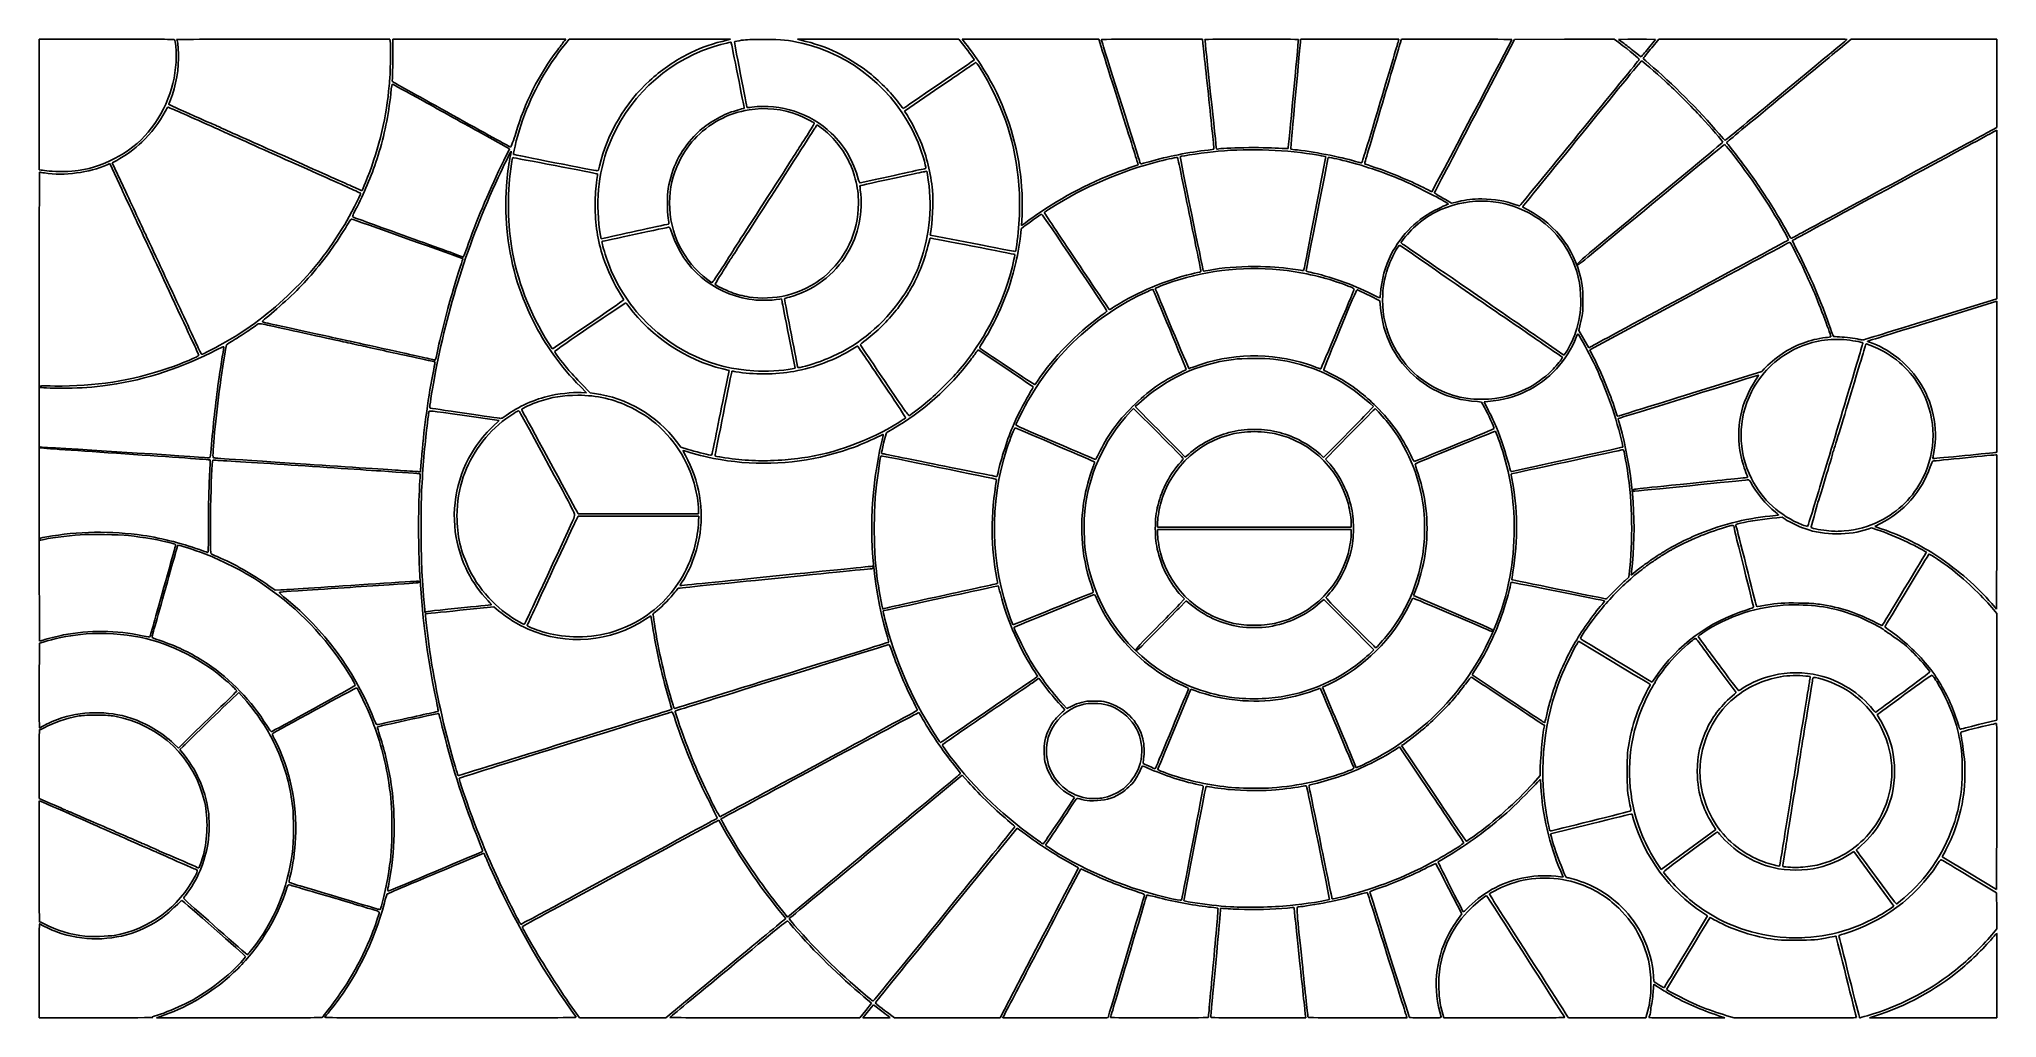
# Model space of a CAD drawing. Extents: x -1349 to 2651, y -893 to 1107.
import ezdxf

# ---------------------------------------------------------------- set-up
doc = ezdxf.new("R2010")
doc.units = 0
doc.layers.add('Calque_1', color=7, linetype='CONTINUOUS')

msp = doc.modelspace()

# ---------------------------------------------------------------- linework, layer by layer
at = {"layer": 'Calque_1', "color": 7}
for p, q in [((-1348.57136, 973.989852), (-1348.57136, 1107.42858)), ((-1348.57136, 1107.42858), (-1210.69376, 1107.42858)), ((-850.41112, 1107.413268), (-631.750896, 1107.428548)), ((-631.750896, 1107.428548), (-631.022616, 1098.685692)), ((-626.07136, 1071.678772), (-626.07136, 1107.428964)), ((-626.07136, 1107.428964), (-449.1932, 1107.428772)), ((-449.1932, 1107.428772), (-272.315056, 1107.42858)), ((-272.315056, 1107.42858), (-274.95576, 1104.17858)), ((-273.269256, 1097.67858), (-265.34576, 1107.42858)), ((-265.34576, 1107.42858), (-100.70856, 1107.39546)), ((-100.70856, 1107.39546), (63.92864, 1107.36234)), ((63.92864, 1107.36234), (46.92864, 1102.962044)), ((200.92864, 1107.3623), (365.62704, 1107.39542)), ((217.92864, 1102.962004), (200.92864, 1107.3623)), ((365.62704, 1107.39542), (530.32544, 1107.42854)), ((530.32544, 1107.42854), (540.62704, 1094.562268)), ((539.81304, 1104.17858), (537.172336, 1107.42858)), ((537.172336, 1107.42858), (676.757544, 1107.42858)), ((676.757544, 1107.42858), (816.34272, 1107.42858)), ((816.34272, 1107.42858), (821.32688, 1091.67858)), ((1228.99272, 1105.17858), (1229.46672, 1107.42858)), ((1229.46672, 1107.42858), (1329.52712, 1107.42858)), ((1329.52712, 1107.42858), (1429.58752, 1107.42858)), ((1429.58752, 1107.42858), (1428.96976, 1104.67858)), ((1433.65776, 1103.67858), (1434.74528, 1107.42858)), ((1434.74528, 1107.42858), (1547.67024, 1107.42858)), ((1584.63592, 951.42858), (1666.04224, 1106.92858)), ((1666.04224, 1106.92858), (1767.89128, 1107.18334)), ((1767.89128, 1107.18334), (1869.74016, 1107.4381)), ((1869.74016, 1107.4381), (1879.33448, 1100.252988)), ((1878.42864, 1106.92858), (1897.42864, 1107.200172)), ((1887.65096, 1099.92858), (1878.42864, 1106.92858)), ((1910.37104, 1082.17858), (1910.37104, 1082.17858)), ((1935.32896, 1107.200172), (1954.22912, 1106.92858)), ((1954.22912, 1106.92858), (1939.75664, 1089.17858)), ((1946.30688, 1089.7089), (1960.68512, 1107.42858)), ((1960.68512, 1107.42858), (2153.05688, 1107.42858)), ((2331.90664, 1089.200964), (2353.88464, 1107.42858)), ((2353.88464, 1107.42858), (2502.65664, 1107.42858)), ((2502.65664, 1107.42858), (2651.42864, 1107.42858)), ((2651.42864, 1107.42858), (2651.42864, 1017.070548)), ((-627.549088, 1021.44222), (-626.810232, 1028.685404)), ((-623.810232, 1019.035612), (-627.549088, 1021.44222)), ((419.604536, 960.270196), (491.76664, 1009.68222)), ((2651.42864, 1017.070548), (2651.42864, 926.712524)), ((-1348.57136, 840.55113), (-1348.57136, 973.989852)), ((411.160336, 972.274492), (411.160336, 972.274532)), ((425.519344, 951.124108), (419.604536, 960.270196)), ((238.55944, 928.726524), (241.178344, 932.52446)), ((241.178344, 932.52446), (249.432536, 926.304692)), ((2651.42864, 926.712524), (2632.67864, 916.70592)), ((2647.17864, 919.17093), (2651.42864, 921.61862)), ((2651.42864, 921.61862), (2651.41664, 749.273604)), ((-444.905136, 915.08735), (-387.73892, 883.38706)), ((-387.73892, 883.38706), (-399.257536, 859.65782)), ((-387.12136, 887.30318), (-387.12136, 887.30318)), ((1056.98688, 883.60963), (1056.98688, 883.60963)), ((2084.2812, 913.6682), (2084.2812, 913.6682)), ((-1344.32136, 839.9175), (-1348.57136, 840.55113)), ((-1209.27992, 850.79391), (-1204.02776, 853.11666)), ((-1204.02776, 853.11666), (-1179.83728, 801.02262)), ((-1199.29376, 854.90919), (-1190.18256, 859.77698)), ((-1171.6176, 795.41889), (-1199.29376, 854.90919)), ((-294.89236, 854.945989), (-294.89236, 854.945949)), ((897.25104, 850.63954), (880.58984, 844.92908)), ((896.37904, 853.28406), (897.25104, 850.63954)), ((900.55176, 855.67858), (900.55176, 855.67858)), ((1346.42864, 856.05318), (1346.42864, 856.05318)), ((-1328.07136, 837.90856), (-1328.07136, 837.90856)), ((-708.07136, 806.158388), (-708.07136, 806.15842)), ((325.85604, 819.272369), (325.85604, 819.272369)), ((461.57164, 836.83883), (465.214544, 837.47904)), ((465.214544, 837.47904), (466.325944, 831.09703)), ((1484.92864, 801.50811), (1484.92864, 801.50811)), ((1537.41192, 772.24284), (1524.67032, 779.67118)), ((1550.17032, 775.26149), (1537.41192, 772.24284)), ((1668.42864, 769.12303), (1668.42864, 769.12303)), ((657.718544, 719.611188), (662.823544, 723.655036)), ((658.727936, 729.92858), (658.727936, 729.92858)), ((2651.41664, 749.273604), (2651.40464, 576.92858)), ((-201.496656, 705.923932), (-201.49716, 705.923932)), ((-200.413864, 699.705716), (-201.496656, 705.923932)), ((-194.24236, 701.0065), (-200.413864, 699.705716)), ((472.30104, 706.92858), (472.924336, 710.254156)), ((558.11484, 690.280988), (472.30104, 706.92858)), ((558.11484, 690.280988), (558.11484, 690.280988)), ((657.01904, 710.991156), (657.718544, 719.611188)), ((1428.17864, 683.317148), (1431.02336, 686.705708)), ((1431.02336, 686.705708), (1452.47608, 671.888204)), ((2228.11848, 704.67858), (2228.11848, 704.67858)), ((-482.664776, 662.023068), (-482.664776, 662.023068)), ((771.41704, 653.317884), (771.41704, 653.317884)), ((25.92864, 609.367884), (17.38814, 615.734092)), ((17.38814, 615.734092), (17.38814, 615.734092)), ((28.61694, 612.648228), (25.92864, 609.367884)), ((1029.95448, 634.67858), (1029.9544, 634.67858)), ((-160.105136, 584.926092), (-153.610936, 574.92858)), ((-153.610936, 574.92858), (-155.73804, 573.149308)), ((102.42864, 580.411364), (102.42864, 580.411364)), ((164.50524, 576.056796), (168.234944, 576.653196)), ((168.234944, 576.653196), (169.368344, 571.290876)), ((1369.42864, 583.625908), (1390.92864, 572.92858)), ((1373.07008, 587.041684), (1373.07008, 587.041684)), ((1390.92864, 572.92858), (1391.6376, 564.92858)), ((1819.79112, 472.394956), (2023.55168, 582.411772)), ((2651.40464, 576.92858), (2514.66704, 534.632612)), ((2519.67864, 531.255404), (2651.42864, 572.095508)), ((2651.42864, 572.095508), (2651.42864, 417.7811)), ((1797.23768, 511.92858), (1800.28824, 524.92858)), ((-307.24084, 485.695516), (-307.240856, 485.695516)), ((183.24924, 500.428556), (195.996744, 434.928556)), ((1807.44672, 494.170212), (1797.23768, 511.92858)), ((1817.65592, 476.411828), (1807.44672, 494.170212)), ((1807.44672, 494.170212), (1807.44672, 494.170212)), ((2369.92952, 493.986972), (2369.92864, 493.986972)), ((-1022.06344, 473.67858), (-1022.06344, 473.67858)), ((-566.07136, 457.544828), (-566.07136, 457.544828)), ((567.92864, 469.772788), (569.92864, 472.441292)), ((569.92864, 472.441292), (626.42864, 434.849732)), ((1766.92864, 461.52322), (1741.92864, 478.77142)), ((1741.92864, 478.77142), (1741.92864, 478.77142)), ((1769.65544, 464.7259), (1766.92864, 461.52322)), ((1822.79224, 479.309412), (1817.65592, 476.411828)), ((1826.18496, 459.843268), (1819.79112, 472.394956)), ((-222.52236, 384.724804), (-240.35396, 402.826692)), ((48.60964, 433.391252), (61.13514, 430.254492)), ((61.13514, 430.254492), (52.33054, 387.091532)), ((111.92864, 429.42542), (111.92864, 429.425452)), ((195.996744, 434.928556), (189.96264, 433.753052)), ((201.42864, 436.512172), (201.42864, 436.512172)), ((378.55044, 409.758916), (378.55044, 409.758916)), ((630.22604, 437.882748), (630.22604, 437.882748)), ((1263.00504, 435.972364), (1263.00504, 435.972356)), ((2171.40904, 428.190468), (2028.16888, 383.799932)), ((2176.16888, 433.491828), (2171.40904, 428.190468)), ((2651.42864, 417.7811), (2651.42864, 263.466676)), ((-242.801856, 397.28418), (-230.488256, 384.63978)), ((-230.488256, 384.63978), (-240.84176, 385.168196)), ((-213.796864, 383.526588), (-222.52236, 384.724804)), ((890.92864, 356.48946), (898.35192, 363.20902)), ((1370.45352, 363.2565), (1377.82528, 356.58442)), ((1570.92864, 372.990668), (1570.92864, 372.99066)), ((1590.30472, 366.626444), (1598.6808, 365.92858)), ((1598.6808, 365.92858), (1604.53576, 354.92858)), ((1603.88456, 366.30066), (1611.40656, 366.928732)), ((1613.10648, 348.020788), (1603.88456, 366.30066)), ((-1348.57136, 356.42858), (-1348.57136, 356.42858)), ((-479.810712, 338.350868), (-408.795168, 328.067548)), ((-479.399928, 342.941724), (-479.399928, 342.941724)), ((-408.795168, 328.067548), (-422.261712, 315.062748)), ((881.31192, 346.42858), (887.29688, 352.92858)), ((887.29688, 352.92858), (938.36272, 301.93226)), ((928.93784, 318.20902), (890.92864, 356.48946)), ((1377.82528, 356.58442), (1362.12376, 340.2565)), ((1875.90048, 337.722804), (1875.9004, 337.722804)), ((-37.64506, 273.73842), (-46.12806, 285.032532)), ((727.78464, 283.13906), (727.78464, 283.13906)), ((1311.17544, 288.208116), (1275.92864, 252.487668)), ((1279.44352, 249.179852), (1330.082, 300.804212)), ((-22.35826, 269.098572), (-37.64506, 273.73842)), ((22.92864, 257.164212), (22.92864, 257.164212)), ((107.42864, 246.47214), (107.42864, 246.472108)), ((993.20552, 253.10194), (980.07632, 266.51526)), ((1000.30376, 259.45714), (993.20552, 253.10194)), ((1275.92864, 252.487668), (1268.92864, 259.007668)), ((1268.92864, 259.007668), (1268.92864, 259.007668)), ((1285.03824, 243.13686), (1279.44352, 249.179852)), ((1453.91416, 257.17858), (1453.91416, 257.17858)), ((2520.83032, 252.17858), (2520.83032, 252.17858)), ((2651.42864, 263.466676), (2649.17864, 262.99954)), ((-610.57136, 226.030388), (-610.57136, 226.030388)), ((-569.730552, 223.42858), (-573.400952, 223.55434)), ((-569.162808, 229.67858), (-569.730552, 223.42858)), ((489.92864, 237.121492), (489.92864, 237.121492)), ((1654.00096, 238.636988), (1654.00096, 238.636988)), ((-249.965656, 142.692972), (-249.965656, 142.692988)), ((-247.07136, 137.45738), (-249.965656, 142.692972)), ((-249.54156, 128.48698), (-247.53076, 132.42858)), ((-247.53076, 132.42858), (-124.077856, 132.42858)), ((-124.05196, 137.44298), (-247.07136, 137.45738)), ((-124.077856, 132.42858), (-0.62496, 132.42858)), ((-1.03246, 137.42858), (-124.05196, 137.44298)), ((-1.35426, 145.17858), (-1.03246, 137.42858)), ((-0.62496, 132.42858), (-1.17326, 122.67858)), ((2201.77088, 129.354292), (2212.61304, 130.265764)), ((2212.61304, 130.265764), (2218.77088, 126.25342)), ((936.42864, 110.42858), (936.42864, 116.377364)), ((936.42864, 116.377364), (936.42864, 116.377364)), ((1134.42864, 110.42858), (936.42864, 110.42858)), ((936.42864, 98.97978), (936.42864, 105.42858)), ((936.42864, 105.42858), (1134.42864, 105.42858)), ((1332.42864, 110.42858), (1134.42864, 110.42858)), ((1134.42864, 105.42858), (1332.42864, 105.42858)), ((1332.42864, 116.377364), (1332.42864, 110.42858)), ((1332.42864, 105.42858), (1332.42864, 98.97978)), ((2253.42864, 115.237844), (2253.42864, 115.237844)), ((2308.22824, 102.533476), (2308.22824, 102.533876)), ((2387.67944, 106.03238), (2395.43032, 108.59338)), ((2395.43032, 108.59338), (2406.67944, 104.893284)), ((2401.88264, 111.856764), (2413.592, 117.63022)), ((2417.4056, 106.40138), (2401.88264, 111.856764)), ((2651.18208, 100.03338), (2650.92896, -57.689036)), ((-1067.44056, 66.776476), (-1065.4284, 73.62438)), ((-1065.4284, 73.62438), (-1061.78488, 72.94078)), ((1899.49264, 8.179044), (1891.21064, 0.635364)), ((1901.41024, 27.053844), (1899.49264, 8.179044)), ((1916.6552, 22.168244), (1904.1728, 12.210564)), ((1904.1728, 12.210564), (1904.7944, 16.569604)), ((1904.7944, 16.569604), (1904.79048, 16.569604)), ((-866.07136, -18.738636), (-879.03304, -9.592556)), ((-854.57136, -18.117036), (-866.07136, -18.738636)), ((991.66112, -36.561036), (981.63112, -47.316236)), ((985.09272, -29.598316), (991.66112, -36.561036)), ((1269.09528, -44.084796), (1276.47896, -37.397436)), ((1276.47896, -37.397436), (1327.20384, -88.607756)), ((1459.58432, -29.468796), (1462.52376, -22.340796)), ((1540.89904, -64.208796), (1459.58432, -29.468796)), ((1756.99664, -16.941596), (1756.99664, -16.941596)), ((-560.85452, -58.538556), (-560.85452, -58.538556)), ((-489.21544, -59.772956), (-419.359528, -52.726716)), ((-419.359528, -52.726716), (-409.71544, -60.741356)), ((-109.32376, -77.691756), (-98.891656, -70.816156)), ((-98.891656, -70.816156), (-95.65156, -90.943756)), ((371.63344, -41.763596), (371.633544, -41.763596)), ((635.554536, -75.341996), (635.554536, -75.341996)), ((980.49856, -55.178636), (995.16312, -40.285756)), ((995.16312, -40.285756), (1003.04584, -47.026396)), ((2640.92896, -45.943436), (2640.92864, -45.943436)), ((2650.92896, -57.689036), (2640.92896, -45.943436)), ((2641.24064, -54.337196), (2651.42864, -66.603116)), ((2651.42864, -66.603116), (2651.42864, -175.372316)), ((-366.57136, -83.985436), (-366.57136, -83.985436)), ((-265.07136, -113.581516), (-265.07136, -113.581516)), ((1107.11216, -89.027756), (1107.11216, -89.027836)), ((1330.92952, -85.572316), (1330.92952, -85.572316)), ((2041.03392, -113.251756), (2044.73432, -110.052956)), ((2047.93128, -122.661516), (2041.03392, -113.251756)), ((2406.42864, -85.870396), (2406.42864, -85.870396)), ((-1348.32688, -214.563196), (-1348.07136, -127.157596)), ((-1348.07136, -127.157596), (-1340.57136, -124.785356)), ((1793.67264, -127.951116), (1796.92864, -122.830716)), ((1796.92864, -122.830716), (1868.92864, -166.251996)), ((680.107344, -208.297436), (694.286136, -198.554716)), ((694.286136, -198.554716), (704.17184, -211.813116)), ((1579.25376, -191.487196), (1581.04616, -188.779356)), ((1653.09128, -240.507596), (1579.25376, -191.487196)), ((1873.92864, -162.515836), (1873.92864, -162.515836)), ((2084.27704, -181.497996), (2118.71704, -227.924556)), ((2651.42864, -175.372316), (2651.42864, -284.141516)), ((-957.63488, -243.785996), (-940.76352, -227.500636)), ((-940.76352, -227.500636), (-930.47256, -239.085996)), ((971.09072, -301.936636), (1004.67736, -220.801916)), ((1004.67736, -220.801916), (1012.80304, -223.785516)), ((1103.42864, -239.472556), (1103.42864, -239.472636)), ((1273.61984, -217.147036), (1287.48472, -210.440716)), ((1294.82784, -267.609196), (1273.61984, -217.147036)), ((2118.71704, -227.924556), (2115.32288, -230.853196)), ((-53.40706, -253.821436), (-53.40706, -253.821436)), ((738.64944, -253.748156), (747.430344, -263.424956)), ((751.281936, -260.194636), (743.679736, -252.133036)), ((747.430344, -263.424956), (744.679544, -265.547836)), ((761.124136, -255.384156), (751.281936, -260.194636)), ((1653.09128, -240.507596), (1653.09128, -240.507596)), ((2398.37272, -262.763836), (2398.37272, -262.763836)), ((-878.84808, -302.321436), (-878.84808, -302.321436)), ((-661.516736, -289.321436), (-661.516744, -289.321436)), ((2574.95632, -300.821436), (2574.95632, -300.821436)), ((2651.42864, -284.141516), (2614.17864, -293.359916)), ((-1064.07136, -341.408636), (-1073.54816, -332.376716)), ((-1073.54816, -332.376716), (-1073.54816, -332.376716)), ((-1045.07136, -322.722716), (-1064.07136, -341.408636)), ((-1060.90904, -344.465916), (-1054.49016, -337.919916)), ((-1058.2152, -347.768716), (-1060.90904, -344.465916)), ((491.24964, -328.155036), (491.24964, -328.155036)), ((1342.61712, -381.390636), (1329.32656, -349.731036)), ((1329.32656, -349.731036), (1329.32656, -349.731036)), ((1426.65792, -341.757596), (1431.18184, -338.645116)), ((1431.18184, -338.645116), (1496.42824, -435.858316)), ((1435.14712, -336.170316), (1437.49256, -334.620796)), ((1500.97512, -434.314156), (1435.14712, -336.170316)), ((-1348.57136, -444.328716), (-1348.49216, -373.199996)), ((-493.04176, -396.390396), (-493.04176, -396.390396)), ((360.79564, -543.312156), (537.662544, -396.843756)), ((537.662544, -396.843756), (549.73404, -410.457516)), ((919.42864, -378.448236), (919.42864, -378.448236)), ((1346.27288, -379.885036), (1342.61712, -381.390636)), ((1718.42904, -397.436156), (1704.56168, -412.753836)), ((1718.45064, -392.253836), (1718.42904, -397.436156)), ((759.89644, -438.154156), (767.15844, -441.992236)), ((1095.92864, -422.438236), (1095.92864, -422.438236)), ((1500.97552, -434.314156), (1500.97512, -434.314156)), ((-1348.4924, -573.713036), (-1348.5716, -449.354636)), ((-1348.5716, -449.354636), (-1346.3, -449.924716)), ((-1323.82136, -455.089836), (-1348.57136, -444.328716)), ((32.77204, -464.821436), (32.77204, -464.821436)), ((767.15844, -441.992236), (735.288344, -489.781836)), ((788.42864, -443.067356), (788.42864, -443.067356)), ((2651.18152, -460.835996), (2650.92864, -630.428156)), ((37.41674, -490.077596), (40.02354, -488.729516)), ((40.02354, -488.729516), (51.24124, -508.400556)), ((504.787944, -682.913596), (649.647136, -504.775116)), ((649.647136, -504.775116), (665.75404, -516.752236)), ((1738.07456, -509.807436), (1738.07456, -509.807436)), ((1739.60272, -516.695916), (1822.65416, -496.105516)), ((1742.09656, -525.883756), (1739.60272, -516.695916)), ((2077.30192, -507.434636), (2021.45888, -548.389196)), ((2071.25704, -498.253036), (2077.30192, -507.434636)), ((-493.07136, -578.210316), (-440.07136, -555.797036)), ((-440.07136, -555.797036), (-438.205696, -559.934236)), ((683.80944, -524.118396), (683.80944, -524.118396)), ((2021.45888, -548.389196), (1965.61584, -589.343836)), ((2349.95672, -558.843756), (2358.9848, -552.899596)), ((2358.9848, -552.899596), (2400.10872, -608.485516)), ((2539.61984, -563.352316), (2543.18016, -557.277516)), ((-1025.61776, -585.054956), (-1025.618, -585.054956)), ((753.295144, -637.911996), (779.516744, -587.752636)), ((758.65604, -576.480716), (775.33504, -585.679996)), ((775.33504, -585.679996), (768.40784, -598.875756)), ((779.516744, -587.752636), (794.722736, -595.003916)), ((1760.27536, -592.953356), (1765.33024, -604.835196)), ((1965.61584, -589.343836), (1956.35192, -575.294396)), ((1956.35192, -575.294396), (1956.35192, -575.294396)), ((2195.92864, -580.089596), (2195.92864, -580.089596)), ((2224.57536, -584.492716), (2224.57536, -584.492556)), ((2595.27424, -596.890236), (2539.61984, -563.352316)), ((2650.92864, -630.428156), (2595.27424, -596.890236)), ((2595.27424, -596.890236), (2595.27424, -596.890236)), ((-636.567488, -632.437996), (-636.567488, -632.437996)), ((247.680944, -630.829596), (180.43324, -686.521916)), ((1531.84008, -629.071436), (1558.13648, -680.071436)), ((1765.33024, -604.835196), (1759.62944, -604.157516)), ((2400.10872, -608.485516), (2441.23264, -664.071436)), ((2405.35392, -605.892716), (2405.35392, -605.892716)), ((2596.42864, -604.321756), (2650.92864, -637.207356)), ((2650.92864, -637.207356), (2651.19096, -673.858796)), ((-654.07136, -671.060956), (-654.07136, -671.060956)), ((163.250736, -672.920796), (176.748736, -689.770156)), ((180.43324, -686.521916), (170.180944, -673.929596)), ((170.180944, -673.929596), (170.180944, -673.929596)), ((965.92864, -649.103436), (965.92864, -649.103436)), ((1085.92864, -665.477436), (1085.92864, -665.477436)), ((1292.95856, -648.321436), (1292.95856, -648.321436)), ((1560.64472, -674.905916), (1560.64472, -674.905916)), ((2050.04704, -677.511196), (2060.27064, -684.263436)), ((2441.23264, -664.071436), (2436.28392, -667.571436)), ((2651.19096, -673.858796), (2651.45328, -710.510396)), ((-364.3178, -701.607356), (-366.023368, -699.004316)), ((-366.023368, -699.004316), (-366.023368, -699.004316)), ((-355.194576, -696.688796), (-364.3178, -701.607356)), ((176.748736, -689.770156), (173.838736, -692.062716)), ((1558.13648, -680.071436), (1554.80184, -684.571436)), ((2060.27064, -684.263436), (2016.7492, -756.667436)), ((2651.45328, -710.510396), (2641.1916, -722.790956)), ((-1255.0716, -725.916636), (-1255.07136, -725.916636)), ((688.20464, -752.293756), (614.92864, -892.516156)), ((2220.92864, -728.515996), (2220.92864, -728.516556)), ((-1348.57136, -892.571356), (-1348.57136, -795.571356)), ((-1348.57136, -795.571356), (-1348.57136, -795.571436)), ((-927.24856, -760.343436), (-927.24856, -760.343436)), ((51.42864, -793.419836), (-68.07136, -892.484396)), ((1976.54288, -834.589436), (2020.60016, -761.330396)), ((1950.02616, -829.941996), (1950.56208, -823.812636)), ((1950.70848, -818.228236), (1950.04816, -807.355836)), ((1950.56208, -823.812636), (1956.24536, -827.540156)), ((1960.81856, -824.792716), (1950.70848, -818.228236)), ((1960.81856, -824.792716), (1960.81856, -824.792716)), ((1984.23576, -839.146156), (1976.54288, -834.589436)), ((2350.01536, -809.821436), (2350.01536, -809.821436)), ((2651.42864, -806.071436), (2651.42864, -892.571436)), ((-244.43716, -892.570796), (-254.62516, -878.320796)), ((-254.62516, -878.320796), (-254.62516, -878.321436)), ((340.309536, -877.637116), (328.193136, -892.571436)), ((336.67724, -849.532156), (352.425936, -862.702716)), ((352.425936, -862.702716), (340.309536, -877.637116)), ((350.42864, -854.822236), (350.42864, -854.822236)), ((351.54684, -871.392396), (356.224136, -865.713356)), ((356.224136, -865.713356), (373.076336, -878.752956)), ((-1231.82136, -892.556156), (-1348.57136, -892.571356)), ((-1109.07136, -892.529996), (-1100.36432, -889.581196)), ((-938.85272, -892.550796), (-1109.07136, -892.529996)), ((-1100.36432, -889.581196), (-1100.36432, -889.581436)), ((-764.82136, -890.820556), (-764.82136, -890.820556)), ((-156.254264, -892.527596), (-244.43716, -892.570796)), ((-68.07136, -892.484396), (-156.254264, -892.527596)), ((-60.02136, -891.733036), (-60.02136, -891.733036)), ((328.193136, -892.571436), (133.61084, -892.571436)), ((334.300144, -892.571436), (340.58484, -884.821436)), ((362.53104, -892.571436), (334.300144, -892.571436)), ((340.58484, -884.821436), (340.58484, -884.821436)), ((384.92864, -881.900156), (384.92864, -881.899516)), ((398.92864, -892.560156), (384.92864, -881.900156)), ((506.92864, -892.538556), (398.92864, -892.560156)), ((614.92864, -892.516156), (506.92864, -892.538556)), ((620.42864, -892.235836), (620.42864, -892.235836)), ((840.42864, -891.940396), (840.42864, -891.940396)), ((1045.42864, -891.077356), (1045.42864, -891.077356)), ((1239.39032, -892.571436), (1142.40952, -892.571436)), ((1238.8492, -888.321436), (1239.39032, -892.571436)), ((1243.9792, -891.321436), (1243.97928, -891.321436)), ((1446.32464, -892.571436), (1345.3452, -892.571436)), ((1445.42, -889.821436), (1446.32464, -892.571436)), ((1450.90984, -891.321436), (1450.90984, -891.321436)), ((1521.71992, -892.571436), (1519.5932, -885.321436)), ((1519.5932, -885.321436), (1519.59328, -885.321436)), ((1645.69672, -892.571436), (1521.71992, -892.571436)), ((1775.92864, -892.551436), (1774.32744, -889.807756)), ((1774.32744, -889.807756), (1774.32744, -889.815116)), ((1855.03296, -892.561036), (1775.92864, -892.551436)), ((1934.13736, -892.571436), (1855.03296, -892.561036)), ((1936.264, -885.321436), (1934.13736, -892.571436)), ((1940.42864, -892.021996), (1940.42864, -892.021756)), ((2095.92864, -892.392156), (2018.17864, -892.482156)), ((2082.92864, -888.119036), (2095.92864, -892.392156)), ((2114.92864, -892.483516), (2099.92864, -888.115196)), ((2099.92864, -888.115196), (2099.92864, -888.115356)), ((2239.67864, -892.527516), (2114.92864, -892.483516)), ((2390.92864, -892.469036), (2401.42864, -889.109836)), ((2521.17864, -892.520236), (2390.92864, -892.469036)), ((2401.42864, -889.109836), (2401.42864, -889.109756)), ((2651.42864, -892.571436), (2521.17864, -892.520236))]:
    msp.add_line(p, q, dxfattribs=at)
for points in [[(-1210.69376, 1107.42858), (-1098.46368, 1107.42858), (-1072.61464, 1107.18566), (-1071.7324, 1106.122676)], [(-1069.6108, 1093.872676), (-1064.00608, 1034.768116), (-1081.45688, 975.3209), (-1118.898, 925.97282)], [(-1071.7324, 1106.122676), (-1071.13632, 1105.404428), (-1070.1816, 1099.891924), (-1069.6108, 1093.872676)], [(-1067.66696, 1106.50882), (-1068.48904, 1107.029268), (-978.40136, 1107.404308), (-850.41112, 1107.413268)], [(-1063.97576, 1079.42858), (-1064.80024, 1097.558068), (-1065.8648, 1105.367868), (-1067.66696, 1106.50882)], [(-631.022616, 1098.685692), (-630.138648, 1088.073772), (-631.176256, 1033.24482), (-632.484672, 1021.428548)], [(-288.969656, 1085.92858), (-327.540456, 1035.057684), (-357.042496, 976.26326), (-374.523576, 915.42858)], [(-360.724568, 942.038484), (-339.880656, 1000.029332), (-311.321256, 1050.855092), (-273.269256, 1097.67858)], [(-274.95576, 1104.17858), (-276.40816, 1102.391076), (-282.714456, 1094.17858), (-288.969656, 1085.92858)], [(-185.254656, 888.93312), (-149.047856, 983.652092), (-71.11426, 1058.553556), (24.43324, 1090.462652)], [(46.92864, 1102.962044), (19.06804, 1095.750588), (0.56654, 1088.691908), (-26.07136, 1075.111188)], [(24.43324, 1090.462652), (40.73374, 1095.906388), (64.23264, 1101.957932), (65.22344, 1100.967148)], [(65.22344, 1100.967148), (65.74454, 1100.445996), (92.471744, 965.96566), (92.06524, 965.909796)], [(84.555736, 1034.887012), (75.54904, 1081.026468), (71.82644, 1102.056412), (72.58294, 1102.523956)], [(72.58294, 1102.523956), (73.18674, 1102.897132), (79.58654, 1104.040836), (86.804736, 1105.065524)], [(86.804736, 1105.065524), (97.569544, 1106.593684), (105.950536, 1106.92126), (133.42864, 1106.887852)], [(133.42864, 1106.887852), (170.31104, 1106.843052), (180.605144, 1105.812012), (209.42864, 1099.276084)], [(209.42864, 1099.276084), (311.751336, 1076.073676), (400.476944, 1002.423692), (443.45064, 905.01736)], [(290.92864, 1075.111148), (264.290744, 1088.691868), (245.78924, 1095.750548), (217.92864, 1102.962004)], [(574.669344, 1056.42858), (566.61844, 1068.75666), (549.14624, 1092.692052), (539.81304, 1104.17858)], [(540.62704, 1094.562268), (551.95684, 1080.411796), (562.896144, 1065.519556), (562.306144, 1065.049388)], [(821.68432, 1106.17858), (821.31048, 1107.173556), (842.35224, 1107.42858), (924.82168, 1107.42858)], [(821.32688, 1091.67858), (824.06808, 1083.016076), (841.87992, 1026.42858), (860.90896, 965.92858)], [(826.22544, 1091.92858), (823.98616, 1099.07858), (821.94264, 1105.491076), (821.68432, 1106.17858)], [(900.55176, 855.67858), (898.56216, 861.94422), (830.25432, 1079.063956), (826.22544, 1091.92858)], [(924.82168, 1107.42858), (981.80552, 1107.42858), (1028.43824, 1107.316076), (1028.44992, 1107.17858)], [(1028.44992, 1107.17858), (1028.46192, 1107.041076), (1033.81224, 1056.52858), (1040.34024, 994.92858)], [(1056.98688, 883.60963), (1056.60976, 884.76123), (1033.36152, 1104.7213), (1033.41008, 1106.67858)], [(1033.41008, 1106.67858), (1033.42048, 1107.091076), (1076.40368, 1107.42858), (1128.92864, 1107.42858)], [(1128.92864, 1107.42858), (1181.45368, 1107.42858), (1224.4092, 1107.091076), (1224.38544, 1106.67858)], [(1224.38544, 1106.67858), (1223.73728, 1095.431012), (1203.66152, 884.32814), (1203.19576, 883.86236)], [(1208.74104, 882.782849), (1208.3912, 883.1326), (1228.32064, 1101.988148), (1228.99272, 1105.17858)], [(1428.96976, 1104.67858), (1428.62992, 1103.166076), (1411.81576, 1046.35358), (1391.60472, 978.42858)], [(1395.91744, 976.5939), (1416.07656, 1044.427972), (1433.0596, 1101.616076), (1433.65776, 1103.67858)], [(1660.26192, 1106.434588), (1658.82192, 1102.140316), (1497.70048, 795.509469), (1496.92864, 795.59435)], [(1547.67024, 1107.42858), (1622.05576, 1107.42858), (1660.48152, 1107.089348), (1660.26192, 1106.434588)], [(1879.33448, 1100.252988), (1901.65168, 1083.539652), (1921.42256, 1067.227212), (1920.73296, 1066.096228)], [(1910.37104, 1082.17858), (1902.9472, 1088.091076), (1892.72312, 1096.07858), (1887.65096, 1099.92858)], [(1897.42864, 1107.200172), (1907.87864, 1107.349548), (1924.93376, 1107.349548), (1935.32896, 1107.200172)], [(1924.57648, 1071.42858), (1924.18728, 1071.42858), (1917.79472, 1076.266076), (1910.37104, 1082.17858)], [(1939.75664, 1089.17858), (1931.79672, 1079.416076), (1924.96568, 1071.42858), (1924.57648, 1071.42858)], [(1930.19248, 1069.818756), (1931.14736, 1071.012508), (1938.39888, 1079.963076), (1946.30688, 1089.7089)], [(2153.05688, 1107.42858), (2258.86136, 1107.42858), (2345.42864, 1107.239292), (2345.42864, 1107.00794)], [(2345.42864, 1107.00794), (2345.42864, 1106.54382), (2343.51712, 1104.954756), (2198.23168, 984.643868)], [(2204.92864, 984.061028), (2262.67864, 1031.862804), (2319.81872, 1079.175772), (2331.90664, 1089.200964)], [(-1080.17008, 983.484252), (-1068.88992, 1011.48914), (-1062.5848, 1048.844484), (-1063.97576, 1079.42858)], [(-626.810232, 1028.685404), (-626.403848, 1032.669148), (-626.07136, 1052.016164), (-626.07136, 1071.678772)], [(-26.07136, 1075.111188), (-52.25416, 1061.762468), (-77.92896, 1043.821476), (-101.496856, 1022.405532)], [(347.207344, 1038.926828), (333.478144, 1050.013132), (307.898944, 1066.459204), (290.92864, 1075.111148)], [(562.306144, 1065.049388), (559.900344, 1063.132228), (417.811144, 966.142508), (417.015944, 965.874692)], [(491.76664, 1009.68222), (531.455744, 1036.858836), (564.44684, 1059.393652), (565.08024, 1059.759596)], [(565.08024, 1059.759596), (565.798544, 1060.17462), (569.10744, 1055.89474), (573.87544, 1048.383628)], [(573.87544, 1048.383628), (616.59104, 981.092452), (643.20084, 905.115289), (651.884144, 825.65057)], [(652.876336, 856.30269), (640.773744, 927.91058), (614.214344, 995.874076), (574.669344, 1056.42858)], [(1920.73296, 1066.096228), (1917.81472, 1061.310524), (1677.02336, 766.45371), (1676.10584, 766.5425)], [(1682.43312, 764.57078), (1682.42272, 765.40287), (1924.30712, 1062.844788), (1925.27096, 1063.190684)], [(1925.27096, 1063.190684), (1926.22376, 1063.532628), (1953.61104, 1040.056772), (1973.88608, 1021.518844)], [(1941.19248, 1056.813156), (1928.59856, 1067.5273), (1928.47568, 1067.672524), (1930.19248, 1069.818756)], [(2084.2812, 913.6682), (2041.72248, 963.301036), (1988.34992, 1016.69454), (1941.19248, 1056.813156)], [(-634.55476, 1000.928548), (-640.146392, 941.489756), (-657.91792, 871.263358), (-681.737936, 814.478348)], [(-632.484672, 1021.428548), (-633.002328, 1016.753548), (-633.933872, 1007.528548), (-634.55476, 1000.928548)], [(-630.10668, 995.92858), (-628.326336, 1012.905276), (-627.883392, 1015.42858), (-626.683576, 1015.42858)], [(-626.683576, 1015.42858), (-626.216256, 1015.42858), (-597.987328, 999.984372), (-563.952632, 981.108108)], [(-504.07136, 952.403396), (-567.87136, 987.727476), (-621.753848, 1017.71198), (-623.810232, 1019.035612)], [(-101.496856, 1022.405532), (-150.78516, 977.617628), (-187.90336, 914.307329), (-203.64416, 848.17862)], [(97.978544, 967.560852), (97.78484, 967.7631), (91.744544, 998.059868), (84.555736, 1034.887012)], [(411.160336, 972.274532), (395.851544, 993.99702), (371.78024, 1019.084388), (347.207344, 1038.926828)], [(1973.88608, 1021.518844), (1994.42576, 1002.73882), (2028.88504, 968.320732), (2047.63216, 947.860804)], [(-1091.16232, 959.357252), (-1088.58552, 964.346484), (-1086.13648, 968.42858), (-1085.72008, 968.42858)], [(-1085.72008, 968.42858), (-1084.00032, 968.42858), (-1042.4076, 950.221684), (-1000.07136, 930.93646)], [(-1082.65184, 973.42858), (-1084.06744, 973.42858), (-1083.82536, 974.409372), (-1080.17008, 983.484252)], [(-1069.90184, 967.8255), (-1076.40864, 970.907188), (-1082.14616, 973.42858), (-1082.65184, 973.42858)], [(-997.67576, 935.457748), (-1004.46736, 938.15242), (-1056.20056, 961.336356), (-1069.90184, 967.8255)], [(-655.966376, 870.30619), (-643.240608, 910.69897), (-634.687288, 952.249652), (-630.10668, 995.92858)], [(-563.952632, 981.108108), (-529.917928, 962.231852), (-476.34656, 932.522508), (-444.905136, 915.08735)], [(48.00974, 946.218268), (65.35204, 954.9209), (78.65244, 959.0289), (102.23904, 962.967692)], [(92.06524, 965.909796), (88.30444, 965.392972), (68.84444, 959.86994), (63.84984, 957.901868)], [(107.629744, 968.431836), (102.515344, 967.75054), (98.17224, 967.358588), (97.978544, 967.560852)], [(102.23904, 962.967692), (135.194136, 968.47094), (170.88304, 964.856548), (201.42864, 952.922268)], [(269.790144, 915.42858), (227.354344, 956.29286), (166.30324, 976.247828), (107.629744, 968.431836)], [(417.015944, 965.874692), (416.417944, 965.67326), (413.782944, 968.553172), (411.160336, 972.274492)], [(860.90896, 965.92858), (879.93784, 905.42858), (895.89944, 854.73855), (896.37904, 853.28406)], [(1040.34024, 994.92858), (1046.86816, 933.32858), (1052.06128, 882.7688), (1051.88056, 882.57352)], [(1391.60472, 978.42858), (1359.43688, 870.31884), (1354.61264, 854.907489), (1352.89304, 854.759349)], [(1359.70864, 852.81528), (1359.4644, 853.05944), (1375.7584, 908.75982), (1395.91744, 976.5939)], [(2198.23168, 984.643868), (2142.29832, 938.32546), (2096.33208, 900.42858), (2096.08424, 900.42858)], [(2099.46408, 896.74068), (2099.71952, 896.9651), (2147.17864, 936.25926), (2204.92864, 984.061028)], [(-1118.898, 925.97282), (-1153.3304, 880.59039), (-1209.58184, 847.88387), (-1268.57136, 838.94762)], [(-1138.54184, 897.11672), (-1120.76424, 913.7946), (-1101.88616, 938.593964), (-1091.16232, 959.357252)], [(-1000.07136, 930.93646), (-991.27136, 926.927852), (-977.32136, 920.6407), (-969.07136, 916.96503)], [(-984.57136, 929.68354), (-989.24632, 931.85458), (-995.14336, 934.45298), (-997.67576, 935.457748)], [(-954.57136, 916.14936), (-966.39632, 921.42212), (-979.89632, 927.5125), (-984.57136, 929.68354)], [(-387.12136, 887.30318), (-387.643856, 887.784209), (-440.27136, 917.07931), (-504.07136, 952.403396)], [(-379.309248, 871.83314), (-380.955768, 873.47965), (-368.626936, 920.05293), (-360.724568, 942.038484)], [(-41.06866, 856.92858), (-21.69626, 896.61287), (7.52294, 925.90138), (48.00974, 946.218268)], [(63.84984, 957.901868), (33.17614, 945.815052), (10.66224, 930.934044), (-10.68366, 908.63745)], [(175.65904, 830.73288), (229.59384, 915.02556), (236.083536, 925.136004), (238.55944, 928.726524)], [(201.42864, 952.922268), (212.782936, 948.486124), (234.484136, 937.41818), (235.13864, 935.729692)], [(235.13864, 935.729692), (235.39424, 935.070308), (228.75784, 923.820308), (220.390944, 910.72969)], [(249.432536, 926.304692), (272.651136, 908.80897), (291.586144, 885.952489), (305.04344, 859.176669)], [(452.308944, 898.63614), (445.78884, 914.51652), (433.040544, 939.493812), (425.519344, 951.124108)], [(1502.73752, 794.2744), (1503.00824, 795.1842), (1539.86256, 865.90358), (1584.63592, 951.42858)], [(2047.63216, 947.860804), (2066.2616, 927.529364), (2091.41264, 898.23849), (2091.36584, 896.92858)], [(-1190.18256, 859.77698), (-1173.21552, 868.84188), (-1153.43664, 883.14334), (-1138.54184, 897.11672)], [(-969.07136, 916.96503), (-960.82136, 913.28936), (-905.24632, 888.44228), (-845.57136, 861.74932)], [(-830.07136, 860.58643), (-886.72136, 885.87328), (-942.74632, 910.8766), (-954.57136, 916.14936)], [(-385.88576, 886.42858), (-386.04284, 886.42858), (-386.598856, 886.822149), (-387.12136, 887.30318)], [(-374.523576, 915.42858), (-378.369056, 902.04621), (-384.488032, 886.42858), (-385.88576, 886.42858)], [(-201.49716, 705.923932), (-212.469856, 768.93376), (-206.82876, 832.49421), (-185.254656, 888.93312)], [(-10.68366, 908.63745), (-38.35436, 879.73436), (-56.26256, 843.33981), (-63.19066, 801.92858)], [(220.390944, 910.72969), (212.024136, 897.63908), (201.972344, 881.86647), (198.05364, 875.67945)], [(325.85604, 819.272369), (314.51664, 860.02336), (298.11544, 888.15226), (269.790144, 915.42858)], [(443.45064, 905.01736), (453.06704, 883.22029), (464.93404, 845.46945), (462.804536, 843.44957)], [(476.47484, 798.6046), (473.32564, 833.32611), (465.037136, 867.6352), (452.308944, 898.63614)], [(1039.74024, 880.85394), (1000.61352, 876.33386), (958.03544, 867.87485), (919.33896, 856.93376)], [(1051.88056, 882.57352), (1051.69976, 882.37824), (1046.23664, 881.60442), (1039.74024, 880.85394)], [(1059.17376, 882.79139), (1058.20856, 882.516), (1057.22448, 882.88419), (1056.98688, 883.60963)], [(1183.72536, 884.53814), (1151.36464, 886.86137), (1069.41016, 885.712009), (1059.17376, 882.79139)], [(1060.42864, 878.380889), (1127.67752, 884.44904), (1200.85912, 881.47074), (1265.76784, 870.02412)], [(1203.19576, 883.86236), (1202.82528, 883.49185), (1194.06352, 883.79596), (1183.72536, 884.53814)], [(1222.47904, 880.93661), (1215.08184, 881.793389), (1208.89968, 882.6242), (1208.74104, 882.782849)], [(1346.42864, 856.05318), (1319.58696, 864.780109), (1261.78552, 876.38402), (1222.47904, 880.93661)], [(1946.48024, 769.97805), (2027.886, 837.40612), (2094.89616, 892.4292), (2095.3916, 892.25156)], [(2091.36584, 896.92858), (2091.34584, 896.37858), (2062.21472, 871.86084), (2026.62936, 842.44472)], [(2096.08424, 900.42858), (2095.83656, 900.42858), (2090.52512, 906.38641), (2084.2812, 913.6682)], [(2095.3916, 892.25156), (2095.88712, 892.07392), (2101.1192, 885.85358), (2107.01856, 878.42858)], [(2113.87032, 877.32234), (2098.56592, 896.634169), (2098.87248, 896.22114), (2099.46408, 896.74068)], [(2233.59848, 695.84334), (2234.42632, 696.449788), (2616.10896, 902.51406), (2631.92864, 910.89541)], [(2632.67864, 916.70592), (2613.37192, 906.40219), (2258.25808, 714.625252), (2241.62656, 705.52078)], [(2631.92864, 910.89541), (2637.97864, 914.10072), (2644.84112, 917.8247), (2647.17864, 919.17093)], [(-1337.57136, 833.91171), (-1297.75416, 827.70442), (-1246.12768, 834.49808), (-1209.27992, 850.79391)], [(-845.57136, 861.74932), (-785.89636, 835.05635), (-726.837128, 808.65183), (-714.328616, 803.07261)], [(-708.07136, 806.15842), (-718.52136, 810.80697), (-773.42136, 835.29958), (-830.07136, 860.58643)], [(-698.916112, 765.10669), (-681.40496, 799.28644), (-667.986656, 832.15275), (-655.966376, 870.30619)], [(-399.257536, 859.65782), (-427.88612, 800.680769), (-451.405256, 745.334132), (-471.17024, 690.42858)], [(-410.822248, 824.42858), (-400.858472, 845.90407), (-384.82084, 878.42858), (-384.1952, 878.42858)], [(-385.619832, 869.67858), (-388.39168, 856.12654), (-391.314216, 835.63693), (-393.215168, 816.42858)], [(-383.516232, 684.67774), (-392.062176, 738.355236), (-392.050608, 798.57968), (-383.483992, 852.380249)], [(-384.1952, 878.42858), (-383.994432, 878.42858), (-384.63552, 874.49108), (-385.619832, 869.67858)], [(-383.483992, 852.380249), (-382.39352, 859.228669), (-381.30432, 865.028929), (-381.063528, 865.26972)], [(-381.063528, 865.26972), (-380.570008, 865.763249), (-208.516536, 832.707129), (-207.788336, 831.978869)], [(-294.89236, 854.945949), (-340.99396, 863.90617), (-378.98152, 871.50541), (-379.309248, 871.83314)], [(-208.51816, 838.54165), (-209.922456, 838.60385), (-248.790856, 845.98577), (-294.89236, 854.945989)], [(-203.64416, 848.17862), (-205.84616, 838.92811), (-206.095856, 838.43441), (-208.51816, 838.54165)], [(-60.55186, 772.7298), (-60.50886, 803.73453), (-54.62736, 829.15373), (-41.06866, 856.92858)], [(198.05364, 875.67945), (188.18704, 860.10175), (146.81164, 795.56905), (125.442336, 762.42858)], [(305.04344, 859.176669), (311.983536, 845.36805), (314.738736, 837.98793), (319.03344, 821.70318)], [(462.804536, 843.44957), (462.116144, 842.79663), (415.490944, 832.518029), (329.179344, 813.991649)], [(660.007336, 754.92858), (660.983936, 786.338909), (658.333944, 824.01143), (652.876336, 856.30269)], [(880.58984, 844.92908), (814.79584, 822.37884), (755.099144, 792.758649), (697.490536, 754.079196)], [(719.17304, 762.70667), (784.33564, 804.28989), (864.22264, 838.68229), (940.42864, 857.96013)], [(902.49432, 852.42858), (901.99352, 852.42858), (901.11936, 853.89108), (900.55176, 855.67858)], [(919.33896, 856.93376), (910.57528, 854.45591), (902.99528, 852.42858), (902.49432, 852.42858)], [(940.42864, 857.96013), (959.17608, 862.70268), (976.88768, 866.37208), (977.50736, 865.64192)], [(977.50736, 865.64192), (977.84024, 865.24958), (988.57624, 813.62858), (1001.36496, 750.92858)], [(1029.9544, 634.67858), (1028.76432, 638.294684), (982.42184, 866.755129), (982.80152, 867.134769)], [(982.80152, 867.134769), (984.34984, 868.68313), (1036.19616, 876.194289), (1060.42864, 878.380889)], [(1280.0764, 867.11415), (1280.45376, 866.73677), (1237.80736, 644.999212), (1235.73456, 636.56154)], [(1240.4276, 634.348884), (1240.4276, 636.873084), (1284.72656, 864.8528), (1285.37192, 865.64192)], [(1265.76784, 870.02412), (1273.37936, 868.681829), (1279.81824, 867.37234), (1280.0764, 867.11415)], [(1285.37192, 865.64192), (1285.9696, 866.37271), (1303.71512, 862.69409), (1322.42864, 857.96013)], [(1322.42864, 857.96013), (1360.94896, 848.21565), (1406.21408, 832.56542), (1443.92864, 815.952)], [(1352.89304, 854.759349), (1351.81264, 854.66625), (1348.90368, 855.248489), (1346.42864, 856.05318)], [(1380.73256, 845.39938), (1369.41352, 849.23396), (1359.95272, 852.57111), (1359.70864, 852.81528)], [(1484.92864, 801.50811), (1458.05848, 815.68526), (1415.39552, 833.65649), (1380.73256, 845.39938)], [(2026.62936, 842.44472), (1810.56256, 663.836468), (1794.608, 650.458532), (1795.158, 648.355172)], [(2107.01856, 878.42858), (2147.64656, 827.29335), (2184.97176, 771.82927), (2216.34232, 715.976908)], [(2169.34816, 800.92858), (2150.36616, 829.24303), (2132.76392, 853.481569), (2113.87032, 877.32234)], [(-1348.57136, 356.42858), (-1348.57136, 619.87858), (-1348.23384, 835.42051), (-1347.82136, 835.41064)], [(-1347.82136, 835.41064), (-1347.40888, 835.40064), (-1342.79632, 834.72626), (-1337.57136, 833.91171)], [(-1328.07136, 837.90856), (-1334.67136, 838.66498), (-1341.98384, 839.569), (-1344.32136, 839.9175)], [(-1268.57136, 838.94762), (-1283.24592, 836.72459), (-1313.17968, 836.20185), (-1328.07136, 837.90856)], [(-1179.83728, 801.02262), (-1166.53248, 772.3709), (-1148.156, 732.72858), (-1139.00064, 712.92858)], [(-714.328616, 803.07261), (-701.820112, 797.49339), (-691.582608, 792.50302), (-691.578616, 791.9829)], [(-688.854888, 797.867317), (-688.973952, 797.778817), (-697.62136, 801.509848), (-708.07136, 806.158388)], [(-681.737936, 814.478348), (-685.5332, 805.430748), (-688.735832, 797.955778), (-688.854888, 797.867317)], [(-540.943288, 415.42858), (-515.512936, 555.406212), (-471.603656, 693.423052), (-410.822248, 824.42858)], [(-393.215168, 816.42858), (-395.596368, 792.36734), (-395.596368, 744.48982), (-393.215168, 720.42858)], [(-208.932336, 820.719749), (-211.735336, 801.95466), (-212.57164, 789.82026), (-212.56064, 768.072629)], [(-207.788336, 831.978869), (-207.530936, 831.7215), (-208.045736, 826.6549), (-208.932336, 820.719749)], [(-63.19066, 801.92858), (-65.62096, 787.402), (-65.61096, 756.52222), (-63.17066, 741.637412)], [(130.480736, 760.42858), (143.080536, 779.95358), (163.410744, 811.590509), (175.65904, 830.73288)], [(319.03344, 821.70318), (323.593336, 804.412949), (325.38964, 790.34642), (325.38964, 771.92858)], [(329.179344, 813.991649), (327.80384, 813.69641), (327.09364, 814.824909), (325.85604, 819.272369)], [(329.287744, 799.23408), (328.692944, 803.80211), (328.36884, 807.70071), (328.56744, 807.89764)], [(328.56744, 807.89764), (328.913544, 808.24078), (358.62344, 814.76905), (426.42864, 829.40107)], [(426.42864, 829.40107), (443.75364, 833.13972), (459.567944, 836.48671), (461.57164, 836.83883)], [(466.325944, 831.09703), (477.105744, 769.19501), (471.957544, 707.105868), (451.428544, 651.428204)], [(651.884144, 825.65057), (656.61804, 782.32884), (655.486736, 730.5541), (648.86404, 687.42858)], [(1443.92864, 815.952), (1468.9168, 804.9446), (1522.77592, 776.96462), (1530.23256, 771.11677)], [(1496.92864, 795.59435), (1496.37864, 795.654854), (1490.97864, 798.31602), (1484.92864, 801.50811)], [(2228.11848, 704.67858), (2204.20256, 747.125964), (2191.79864, 767.440309), (2169.34816, 800.92858)], [(-1123.62256, 692.42858), (-1134.798, 716.35358), (-1156.39576, 762.69922), (-1171.6176, 795.41889)], [(-691.578616, 791.9829), (-691.558936, 789.421509), (-714.731792, 744.752108), (-724.288872, 728.92858)], [(-707.405432, 744.057908), (-708.905368, 745.162548), (-708.059512, 747.259812), (-698.916112, 765.10669)], [(-212.56064, 768.072629), (-212.5416, 729.92142), (-207.33924, 696.440732), (-195.958536, 661.22102)], [(17.38814, 615.734092), (-31.82976, 652.421996), (-60.63746, 710.449812), (-60.55186, 772.7298)], [(125.442336, 762.42858), (115.68964, 747.30358), (97.697944, 719.40358), (85.460944, 700.42858)], [(87.35904, 693.42858), (98.47624, 710.75358), (117.880936, 740.90358), (130.480736, 760.42858)], [(302.62044, 669.077852), (325.29264, 706.754692), (335.09804, 754.612212), (329.287744, 799.23408)], [(325.38964, 771.92858), (325.38964, 740.953796), (319.679336, 715.647908), (306.37104, 687.644188)], [(472.924336, 710.254156), (476.861336, 731.259244), (478.61804, 774.97445), (476.47484, 798.6046)], [(705.257944, 753.067876), (705.345944, 753.54126), (711.60744, 757.878716), (719.17304, 762.70667)], [(1509.79328, 760.957876), (1468.34496, 741.12742), (1434.95624, 708.588412), (1414.17472, 667.772876)], [(1507.08704, 789.85987), (1503.65152, 791.81859), (1502.38848, 793.10061), (1502.73752, 794.2744)], [(1504.42864, 753.790564), (1533.76272, 768.8405), (1565.50152, 776.43562), (1598.92864, 776.40445)], [(1524.67032, 779.67118), (1517.66248, 783.75677), (1509.74992, 788.34168), (1507.08704, 789.85987)], [(1527.23256, 768.668269), (1524.86544, 767.88402), (1517.01776, 764.41434), (1509.79328, 760.957876)], [(1530.23256, 771.11677), (1531.21464, 770.34662), (1530.474, 769.74216), (1527.23256, 768.668269)], [(1599.42864, 780.84058), (1579.03856, 780.886276), (1569.26512, 779.77936), (1550.17032, 775.26149)], [(1598.92864, 776.40445), (1631.33568, 776.37425), (1657.61976, 770.49437), (1686.15352, 756.891828)], [(1668.42864, 769.12303), (1647.98744, 776.88001), (1625.00304, 780.78321), (1599.42864, 780.84058)], [(1676.10584, 766.5425), (1675.45832, 766.605196), (1672.00368, 767.7664), (1668.42864, 769.12303)], [(1692.95408, 758.593028), (1687.17, 761.52758), (1682.43568, 764.21757), (1682.43312, 764.57078)], [(1797.08056, 646.848508), (1797.84464, 647.141692), (1865.0744, 702.54998), (1946.48024, 769.97805)], [(-724.288872, 728.92858), (-757.92756, 673.23346), (-788.572456, 634.220292), (-832.7068, 590.904708)], [(-798.710296, 618.835548), (-768.193368, 653.42818), (-744.952112, 684.896348), (-722.9388, 721.42858)], [(-722.9388, 721.42858), (-713.963576, 736.323412), (-711.39916, 739.885548), (-709.779432, 739.707756)], [(-709.779432, 739.707756), (-708.295792, 739.544908), (-484.338984, 659.805252), (-482.81068, 658.8957)], [(-594.405432, 702.944044), (-655.639168, 724.881892), (-706.489168, 743.383132), (-707.405432, 744.057908)], [(-393.215168, 720.42858), (-386.424408, 651.810412), (-369.46892, 592.257908), (-339.831056, 532.92858)], [(-198.50116, 693.81458), (-197.67336, 694.6085), (-62.41796, 723.545396), (-60.96906, 723.238548)], [(-61.71826, 729.947892), (-62.02786, 729.63826), (-162.451256, 707.707212), (-194.24236, 701.0065)], [(-63.17066, 741.637412), (-62.15276, 735.42726), (-61.49916, 730.16698), (-61.71826, 729.947892)], [(-60.96906, 723.238548), (-60.06796, 723.047732), (-57.77646, 717.739348), (-55.00736, 709.42858)], [(659.51504, 727.043348), (658.32844, 726.107668), (658.20204, 726.57118), (658.727936, 729.92858)], [(658.727936, 729.92858), (659.072536, 732.12858), (659.64824, 743.37858), (660.007336, 754.92858)], [(697.490536, 754.079196), (684.00224, 745.022924), (666.642944, 732.664332), (659.51504, 727.043348)], [(662.823544, 723.655036), (669.703744, 729.105012), (698.30524, 749.45918), (699.76424, 749.943812)], [(699.76424, 749.943812), (700.97624, 750.346388), (832.92864, 554.125772), (832.92864, 551.920852)], [(771.41704, 653.317884), (734.94184, 707.706988), (705.17024, 752.594492), (705.257944, 753.067876)], [(1001.36496, 750.92858), (1014.15368, 688.22858), (1024.84752, 635.920268), (1025.12904, 634.6879)], [(1435.23672, 693.569964), (1438.26504, 699.2285), (1454.12672, 717.003972), (1463.64904, 725.410428)], [(1463.64904, 725.410428), (1477.94432, 738.03062), (1489.82112, 746.296148), (1504.42864, 753.790564)], [(1686.15352, 756.891828), (1727.39608, 737.2309), (1759.69056, 705.725348), (1779.90744, 665.42858)], [(1804.11792, 603.92858), (1793.72664, 671.166556), (1752.66296, 728.299148), (1692.95408, 758.593028)], [(-1139.00064, 712.92858), (-1122.37224, 676.966804), (-1098.49256, 625.606508), (-1065.0744, 553.92858)], [(-1090.80832, 621.92858), (-1097.6808, 636.77858), (-1112.4472, 668.50358), (-1123.62256, 692.42858)], [(-482.664776, 662.023068), (-482.8884, 662.591764), (-533.171688, 681.006204), (-594.405432, 702.944044)], [(-471.17024, 690.42858), (-480.666592, 664.048484), (-482.083928, 660.545908), (-482.664776, 662.023068)], [(-307.240856, 485.695516), (-346.40496, 547.057268), (-372.404192, 614.882468), (-383.516232, 684.67774)], [(-190.03116, 661.839796), (-195.296864, 677.82314), (-199.323864, 693.025452), (-198.50116, 693.81458)], [(-55.00736, 709.42858), (-31.54486, 639.009292), (27.29714, 588.83698), (101.42864, 576.041596)], [(85.460944, 700.42858), (73.22384, 681.45358), (61.29114, 662.77858), (58.94384, 658.92858)], [(63.43934, 656.922708), (65.47804, 659.67594), (76.24194, 676.10358), (87.35904, 693.42858)], [(306.37104, 687.644188), (294.05504, 661.728764), (277.91124, 641.112532), (254.418136, 621.298756)], [(452.289744, 637.42858), (457.77944, 650.98854), (463.281944, 668.155292), (467.414144, 684.614028)], [(467.414144, 684.614028), (469.651336, 693.524548), (471.58224, 700.89918), (471.705144, 701.002092)], [(471.705144, 701.002092), (472.10964, 701.340724), (644.352336, 667.838244), (644.870336, 667.32018)], [(645.159544, 673.530988), (644.482544, 673.587308), (605.31244, 681.12482), (558.11484, 690.280988)], [(648.86404, 687.42858), (646.88824, 674.56318), (646.58164, 673.412684), (645.159544, 673.530988)], [(647.05724, 650.92858), (650.95484, 667.762396), (655.96024, 697.941652), (657.01904, 710.991156)], [(1407.06904, 639.788284), (1411.07496, 651.878852), (1423.78032, 678.07794), (1428.17864, 683.317148)], [(1436.43224, 689.32614), (1434.17784, 690.9633), (1434.06192, 691.374828), (1435.23672, 693.569964)], [(1553.42864, 608.918564), (1469.01768, 666.835812), (1438.88416, 687.545508), (1436.43224, 689.32614)], [(2225.67696, 697.2845), (2224.704, 696.321412), (2224.90712, 696.431468), (2010.92864, 580.960628)], [(2023.55168, 582.411772), (2135.61992, 642.92102), (2227.7628, 692.42858), (2228.31368, 692.42858)], [(2216.34232, 715.976908), (2221.888, 706.1035), (2226.08856, 697.691908), (2225.67696, 697.2845)], [(2231.41864, 700.42858), (2230.92056, 700.42858), (2229.43544, 702.341084), (2228.11848, 704.67858)], [(2228.31368, 692.42858), (2230.78752, 692.42858), (2260.01176, 632.6823), (2276.7384, 593.42858)], [(2241.62656, 705.52078), (2236.51032, 702.720068), (2231.91688, 700.42858), (2231.41864, 700.42858)], [(2247.24128, 667.765012), (2239.55608, 683.075044), (2233.41672, 695.710292), (2233.59848, 695.84334)], [(-484.112592, 654.334572), (-487.555576, 644.626428), (-501.801192, 598.58666), (-507.534216, 578.639252)], [(-482.81068, 658.8957), (-482.667312, 658.810396), (-483.253168, 656.75786), (-484.112592, 654.334572)], [(-195.958536, 661.22102), (-188.24644, 637.35422), (-172.773336, 604.428028), (-160.105136, 584.926092)], [(-107.57036, 528.42962), (-145.47416, 566.333492), (-173.50956, 611.690812), (-190.03116, 661.839796)], [(58.94384, 658.92858), (51.47014, 646.670732), (31.40524, 616.050684), (28.61694, 612.648228)], [(44.22224, 626.126604), (50.80444, 636.467692), (56.98704, 646.50094), (57.96124, 648.422708)], [(57.96124, 648.422708), (58.93544, 650.344476), (61.40054, 654.169476), (63.43934, 656.922708)], [(184.42864, 580.466548), (233.674144, 593.6215), (276.563936, 625.777076), (302.62044, 669.077852)], [(448.330944, 642.67042), (448.11664, 641.549972), (446.50484, 637.18538), (445.472144, 634.92858)], [(451.428544, 651.428204), (449.802944, 647.019428), (448.40904, 643.078428), (448.330944, 642.67042)], [(579.59644, 488.05294), (610.804736, 537.66586), (633.545736, 592.570972), (647.05724, 650.92858)], [(644.870336, 667.32018), (645.69504, 666.495476), (639.03384, 638.1569), (634.03224, 621.212316)], [(838.17336, 554.42858), (837.93264, 554.42858), (807.89232, 598.928764), (771.41704, 653.317884)], [(967.92864, 611.886684), (1041.39024, 636.42914), (1122.23896, 644.204444), (1201.42864, 634.342588)], [(1135.42864, 642.76742), (1098.29192, 642.82254), (1070.33792, 640.513052), (1040.06816, 634.889028)], [(1213.04488, 637.41842), (1184.81576, 641.56322), (1168.04456, 642.71902), (1135.42864, 642.76742)], [(1414.17472, 667.772876), (1401.49952, 642.878364), (1394.41472, 616.93382), (1391.89336, 586.17858)], [(1452.47608, 671.888204), (1464.27496, 663.738564), (1487.65368, 647.55098), (1504.42864, 635.915804)], [(1779.90744, 665.42858), (1794.59696, 636.14906), (1801.45048, 606.888108), (1801.40912, 573.627356)], [(1795.158, 648.355172), (1795.47816, 647.13122), (1796.24704, 646.528652), (1797.08056, 646.848508)], [(2284.61016, 586.92858), (2272.55056, 615.651924), (2262.65184, 637.064892), (2247.24128, 667.765012)], [(-1072.06376, 581.42858), (-1075.5008, 588.85358), (-1083.93592, 607.07858), (-1090.80832, 621.92858)], [(-884.85536, 538.0001), (-857.49224, 559.644452), (-819.368, 595.418892), (-798.710296, 618.835548)], [(32.72494, 606.09882), (32.46624, 606.773012), (37.64004, 615.785508), (44.22224, 626.126604)], [(65.42864, 590.112748), (53.84924, 594.405068), (33.37104, 604.415108), (32.72494, 606.09882)], [(254.418136, 621.298756), (235.514536, 605.355636), (203.331736, 589.44114), (177.56504, 583.294692)], [(445.472144, 634.92858), (438.694744, 620.118108), (429.566544, 602.411428), (424.33564, 593.92858)], [(433.03724, 598.42858), (432.9822, 598.70358), (433.873744, 600.27858), (435.01924, 601.92858)], [(435.01924, 601.92858), (437.68344, 605.765844), (448.33624, 627.6629), (452.289744, 637.42858)], [(634.03224, 621.212316), (613.52764, 551.745532), (580.82004, 490.673884), (533.46244, 433.42858)], [(1005.42864, 627.43762), (952.47064, 614.657364), (897.21744, 591.15242), (848.76984, 560.794292)], [(931.92864, 597.693404), (931.92864, 599.01498), (945.96544, 604.549084), (967.92864, 611.886684)], [(1024.28472, 632.054044), (1023.53888, 631.837788), (1015.05368, 629.760412), (1005.42864, 627.43762)], [(1025.12904, 634.6879), (1025.44504, 633.304028), (1025.11864, 632.296868), (1024.28472, 632.054044)], [(1040.06816, 634.889028), (1030.53968, 633.118652), (1030.46832, 633.117172), (1029.95448, 634.67858)], [(1201.42864, 634.342588), (1244.25104, 629.009732), (1286.77304, 618.296164), (1326.25048, 602.893308)], [(1231.04088, 634.787204), (1228.77912, 635.11318), (1220.68096, 636.297228), (1213.04488, 637.41842)], [(1235.73456, 636.56154), (1235.208, 634.41822), (1234.76448, 634.250524), (1231.04088, 634.787204)], [(1248.67864, 631.048772), (1242.55408, 632.325964), (1240.42832, 633.176164), (1240.4276, 634.348884)], [(1373.07008, 587.041684), (1335.52144, 605.989532), (1287.67456, 622.916764), (1248.67864, 631.048772)], [(1326.25048, 602.893308), (1337.02392, 598.689812), (1338.50688, 597.835748), (1338.05208, 596.09634)], [(1396.44696, 574.902348), (1396.47416, 598.530932), (1399.47664, 616.873372), (1407.06904, 639.788284)], [(1504.42864, 635.915804), (1566.31008, 592.994668), (1601.24592, 568.916868), (1655.92864, 531.502188)], [(1620.42864, 562.77998), (1606.95368, 572.11782), (1576.80368, 592.88018), (1553.42864, 608.918564)], [(1804.60456, 546.92858), (1806.44888, 560.040868), (1806.18848, 590.530924), (1804.11792, 603.92858)], [(-1022.06344, 473.67858), (-1027.1908, 484.673508), (-1061.74384, 559.134956), (-1072.06376, 581.42858)], [(-832.7068, 590.904708), (-875.98504, 548.42934), (-921.3832, 514.35206), (-973.57136, 485.167412)], [(-507.534216, 578.639252), (-517.618328, 543.552748), (-531.561688, 487.15282), (-537.562088, 457.17858)], [(-155.73804, 573.149308), (-158.25304, 571.045652), (-299.199536, 474.420772), (-299.717136, 474.445516)], [(-295.416656, 469.345692), (-294.803256, 471.1027), (-150.325456, 569.586492), (-149.598056, 568.74346)], [(-149.598056, 568.74346), (-149.21136, 568.295284), (-146.70736, 565.00358), (-144.03356, 561.42858)], [(-144.03356, 561.42858), (-96.856656, 498.349932), (-27.97876, 452.571268), (48.60964, 433.391252)], [(102.42864, 580.411364), (88.590344, 582.77834), (77.05614, 585.802612), (65.42864, 590.112748)], [(101.42864, 576.041596), (118.747544, 573.0523), (145.756736, 573.05882), (164.50524, 576.056796)], [(177.56504, 583.294692), (156.139536, 578.183812), (122.90744, 576.90854), (102.42864, 580.411364)], [(169.368344, 571.290876), (169.991744, 568.341596), (176.238144, 536.453556), (183.24924, 500.428556)], [(174.12864, 576.69518), (174.01864, 577.226756), (178.65364, 578.923876), (184.42864, 580.466548)], [(201.42864, 436.512172), (201.42864, 437.153516), (176.25224, 566.432012), (174.12864, 576.69518)], [(412.957944, 576.77718), (375.850144, 524.349236), (328.251544, 484.31506), (273.34904, 459.3551)], [(402.739544, 553.468492), (409.01444, 561.289204), (427.88604, 588.16782), (427.96184, 589.392364)], [(420.89884, 588.27718), (420.36524, 587.368908), (416.79184, 582.193908), (412.957944, 576.77718)], [(424.33564, 593.92858), (422.978944, 591.72858), (421.43244, 589.185452), (420.89884, 588.27718)], [(427.96184, 589.392364), (427.97984, 589.687284), (429.15224, 591.72858), (430.566544, 593.92858)], [(430.566544, 593.92858), (431.980936, 596.12858), (433.092744, 598.15358), (433.03724, 598.42858)], [(655.481944, 337.119348), (708.950136, 448.945484), (803.31952, 541.093252), (916.43936, 591.93338)], [(848.76984, 560.794292), (843.18248, 557.293148), (838.41408, 554.42858), (838.17336, 554.42858)], [(916.43936, 591.93338), (922.062, 594.460452), (926.79032, 596.393172), (926.94664, 596.228308)], [(926.94664, 596.228308), (927.51832, 595.62534), (995.42848, 433.448492), (995.42248, 432.70058)], [(1000.79024, 434.446564), (999.96992, 434.463684), (931.92864, 595.765732), (931.92864, 597.693404)], [(1338.05208, 596.09634), (1336.60208, 590.551612), (1270.78768, 433.43466), (1269.93016, 433.470852)], [(1308.95856, 513.261532), (1342.34256, 594.029852), (1342.97176, 595.438052), (1345.42864, 594.885492)], [(1345.42864, 594.885492), (1346.8036, 594.576252), (1357.6036, 589.509444), (1369.42864, 583.625908)], [(1390.59336, 578.481524), (1390.22776, 578.510644), (1382.34224, 582.362708), (1373.07008, 587.041684)], [(1391.89336, 586.17858), (1391.54392, 581.916084), (1390.95896, 578.452412), (1390.59336, 578.481524)], [(1391.6376, 564.92858), (1394.79816, 529.266588), (1400.97712, 506.0049), (1414.17472, 480.084284)], [(1416.81008, 484.92858), (1402.71472, 513.851852), (1396.40904, 541.713484), (1396.44696, 574.902348)], [(1741.92864, 478.77142), (1709.71856, 500.994052), (1651.672, 541.129068), (1620.42864, 562.77998)], [(1801.40912, 573.627356), (1801.37952, 549.443876), (1798.38848, 531.007012), (1790.76256, 507.991532)], [(2010.92864, 580.960628), (1910.27864, 526.646124), (1825.6172, 480.903068), (1822.79224, 479.309412)], [(2276.7384, 593.42858), (2289.8024, 562.770172), (2313.44496, 499.950188), (2312.27392, 499.008004)], [(2313.93152, 509.42858), (2309.15368, 524.220988), (2292.89072, 567.205804), (2284.61016, 586.92858)], [(-1065.0744, 553.92858), (-1030.34168, 479.43102), (-1022.6968, 462.91238), (-1022.38616, 461.68994)], [(-917.07136, 514.499316), (-909.37136, 519.979748), (-902.11632, 524.951892), (-900.94904, 525.548508)], [(-900.94904, 525.548508), (-899.27392, 526.404668), (-893.90032, 525.562508), (-875.44904, 521.551876)], [(-892.68304, 530.140276), (-893.25816, 530.715412), (-890.26432, 533.72158), (-884.85536, 538.0001)], [(-763.07136, 500.910836), (-877.9808, 526.010452), (-891.63176, 529.088948), (-892.68304, 530.140276)], [(-875.44904, 521.551876), (-842.16032, 514.316236), (-745.739512, 493.187372), (-722.07136, 487.941972)], [(-339.831056, 532.92858), (-314.65316, 482.527156), (-283.768256, 439.35074), (-242.801856, 397.28418)], [(111.92864, 429.425452), (28.38084, 434.600132), (-48.34996, 469.2093), (-107.57036, 528.42962)], [(340.92864, 493.161268), (363.100544, 509.9457), (384.828744, 531.145348), (402.739544, 553.468492)], [(820.92864, 541.930732), (770.31144, 505.081636), (724.655144, 458.16814), (691.28844, 408.720756)], [(832.92864, 551.920852), (832.92864, 551.23106), (827.52864, 546.735508), (820.92864, 541.930732)], [(1655.92864, 531.502188), (1686.72864, 510.428372), (1713.05368, 492.36422), (1714.42864, 491.359636)], [(1800.28824, 524.92858), (1801.96608, 532.07858), (1803.90832, 541.97858), (1804.60456, 546.92858)], [(2514.66704, 534.632612), (2439.46144, 511.369828), (2377.47952, 492.403444), (2376.92952, 492.485084)], [(2386.92864, 490.086972), (2387.47864, 490.26754), (2447.21616, 508.79334), (2519.67864, 531.255404)], [(-973.57136, 485.167412), (-991.80624, 474.970124), (-1014.6376, 463.42858), (-1016.57496, 463.42858)], [(-997.7396, 466.64034), (-971.50416, 479.895956), (-970.43088, 480.339156), (-970.98472, 477.689236)], [(-978.98576, 399.42858), (-974.71376, 430.62462), (-966.66664, 480.372924), (-965.55584, 482.453668)], [(-965.55584, 482.453668), (-965.10808, 483.29246), (-957.16592, 488.603876), (-947.90656, 494.25682)], [(-947.90656, 494.25682), (-938.6472, 499.909756), (-924.77136, 509.018876), (-917.07136, 514.499316)], [(-713.07136, 489.943572), (-724.07136, 492.371484), (-746.57136, 497.306748), (-763.07136, 500.910836)], [(-722.07136, 487.941972), (-711.07136, 485.504116), (-692.84636, 481.490596), (-681.57136, 479.023052)], [(-617.57136, 468.97742), (-659.270048, 478.106948), (-691.818312, 485.25262), (-713.07136, 489.943572)], [(-299.717136, 474.445516), (-299.911936, 474.454556), (-303.29764, 479.517332), (-307.24084, 485.695516)], [(313.74744, 474.464412), (319.147736, 477.85238), (323.689544, 480.467804), (323.840344, 480.27646)], [(323.840344, 480.27646), (323.991144, 480.085132), (346.296344, 447.15578), (373.40744, 407.100132)], [(329.235136, 483.083388), (329.066544, 483.629932), (334.32864, 488.164972), (340.92864, 493.161268)], [(378.55044, 409.758916), (351.59564, 449.540836), (329.40364, 482.536852), (329.235136, 483.083388)], [(573.82484, 475.22674), (572.33224, 476.062012), (573.032344, 477.61766), (579.59644, 488.05294)], [(1276.30984, 430.63486), (1275.36984, 430.94818), (1284.79352, 454.797492), (1308.95856, 513.261532)], [(1414.17472, 480.084284), (1434.83864, 439.499788), (1467.21152, 407.667428), (1507.92864, 387.896092)], [(1508.92864, 392.430092), (1467.89392, 412.619284), (1436.86504, 443.776204), (1416.81008, 484.92858)], [(1689.92864, 387.888268), (1736.35656, 410.46058), (1773.6704, 450.799748), (1791.94776, 498.17858)], [(1714.42864, 491.359636), (1720.72192, 486.761772), (1757.32736, 461.578908), (1760.65704, 459.55662)], [(1790.76256, 507.991532), (1786.81552, 496.079252), (1774.02168, 469.854188), (1769.65544, 464.7259)], [(1791.94776, 498.17858), (1793.48608, 502.166076), (1795.01456, 505.42858), (1795.34456, 505.42858)], [(1795.34456, 505.42858), (1796.16752, 505.42858), (1813.75232, 473.938852), (1822.14928, 457.42858)], [(2301.42864, 497.512308), (2270.13432, 493.88254), (2239.60232, 482.541068), (2212.86344, 464.613772)], [(2236.92864, 472.927716), (2269.53008, 489.276052), (2303.2348, 496.011244), (2339.11536, 493.34758)], [(2312.27392, 499.008004), (2312.08408, 498.855212), (2307.20368, 498.182148), (2301.42864, 497.512308)], [(2317.30288, 500.24898), (2316.95864, 500.622764), (2315.44152, 504.75358), (2313.93152, 509.42858)], [(2329.92864, 498.935764), (2323.32864, 499.284252), (2317.64704, 499.875188), (2317.30288, 500.24898)], [(2369.92864, 493.986972), (2360.69152, 496.070612), (2343.19496, 498.2353), (2329.92864, 498.935764)], [(2339.11536, 493.34758), (2353.04576, 492.313428), (2375.89056, 488.3831), (2377.49672, 486.744252)], [(2377.49672, 486.744252), (2377.93648, 486.295628), (2362.75936, 434.40358), (2343.76992, 371.42858)], [(2350.44592, 373.42858), (2368.72128, 434.20358), (2383.86384, 484.136276), (2384.09616, 484.39014)], [(2376.92952, 492.485084), (2376.37952, 492.566684), (2373.22952, 493.242572), (2369.92952, 493.986972)], [(2384.09616, 484.39014), (2385.05424, 485.43734), (2399.85808, 479.538436), (2413.42864, 472.701932)], [(2391.42864, 487.951148), (2388.4036, 488.945268), (2386.37864, 489.906388), (2386.92864, 490.086972)], [(2491.56464, 410.052964), (2467.47232, 445.94346), (2429.5968, 475.407668), (2391.42864, 487.951148)], [(-1218.57136, 398.985964), (-1143.51384, 408.03658), (-1067.84768, 431.217788), (-997.7396, 466.64034)], [(-1022.38616, 461.68994), (-1021.79808, 459.37606), (-1056.21176, 444.603428), (-1084.9304, 434.841788)], [(-1016.57496, 463.42858), (-1016.96472, 463.42858), (-1019.43456, 468.041084), (-1022.06344, 473.67858)], [(-970.98472, 477.689236), (-972.5384, 470.255276), (-978.86592, 430.165788), (-981.99536, 407.92858)], [(-681.57136, 479.023052), (-670.29636, 476.555492), (-647.79636, 471.623636), (-631.57136, 468.063372)], [(-631.57136, 468.063372), (-615.34636, 464.503108), (-588.12136, 458.549132), (-571.07136, 454.8323)], [(-566.07136, 457.544828), (-580.37136, 460.762124), (-603.54636, 465.90678), (-617.57136, 468.97742)], [(-571.07136, 454.8323), (-554.02136, 451.115476), (-539.932728, 447.977988), (-539.763296, 447.860116)], [(-539.392256, 451.5619), (-539.76576, 451.63518), (-551.77136, 454.327548), (-566.07136, 457.544828)], [(-539.763296, 447.860116), (-539.593872, 447.742236), (-540.810624, 440.734428), (-542.467176, 432.287188)], [(-537.562088, 457.17858), (-538.195184, 454.016084), (-539.018752, 451.488572), (-539.392256, 451.5619)], [(-268.44816, 433.292108), (-282.08616, 449.721908), (-295.84576, 468.11682), (-295.416656, 469.345692)], [(193.42864, 428.474652), (235.04484, 435.91314), (279.200144, 452.7907), (313.74744, 474.464412)], [(247.88244, 448.931292), (228.97244, 442.076668), (201.42864, 434.71302), (201.42864, 436.512172)], [(273.34904, 459.3551), (266.230544, 456.118868), (254.770544, 451.428164), (247.88244, 448.931292)], [(394.92864, 310.507348), (455.034936, 344.638036), (512.75504, 395.701244), (554.32044, 451.516428)], [(554.32044, 451.516428), (560.704936, 460.089748), (566.82864, 468.305108), (567.92864, 469.772788)], [(630.22604, 437.882748), (600.139544, 457.89914), (574.75904, 474.703932), (573.82484, 475.22674)], [(898.35192, 363.20902), (954.47008, 414.0067), (1016.89608, 443.066996), (1091.42864, 453.089188)], [(1243.19352, 442.9705), (1168.44504, 467.400068), (1084.86552, 465.62374), (1011.29024, 438.041812)], [(1091.42864, 453.089188), (1108.34008, 455.363228), (1157.07152, 455.668276), (1173.42864, 453.602508)], [(1173.42864, 453.602508), (1250.14816, 443.913388), (1313.37016, 414.922868), (1370.45352, 363.2565)], [(1263.00504, 435.972356), (1259.74704, 437.32494), (1250.83192, 440.474108), (1243.19352, 442.9705)], [(1762.71488, 454.610388), (1759.35384, 449.215052), (1749.72432, 437.845332), (1741.73072, 429.834332)], [(1760.65704, 459.55662), (1764.36496, 457.304588), (1764.37624, 457.277508), (1762.71488, 454.610388)], [(1822.14928, 457.42858), (1848.66448, 405.292996), (1870.98576, 344.659252), (1884.4596, 288.168388)], [(1869.36472, 356.92858), (1858.06896, 390.237708), (1841.38016, 430.013828), (1826.18496, 459.843268)], [(2150.08992, 386.3911), (2169.07528, 424.095924), (2198.98264, 453.899292), (2236.92864, 472.927716)], [(2212.86344, 464.613772), (2200.5016, 456.3257), (2184.43704, 442.700788), (2176.16888, 433.491828)], [(2413.42864, 472.701932), (2450.96936, 453.789852), (2480.89264, 423.876268), (2499.76736, 386.3911)], [(-1084.9304, 434.841788), (-1160.108, 409.288492), (-1234.86616, 397.60154), (-1316.82136, 398.59026)], [(-981.99536, 407.92858), (-988.28128, 363.263092), (-993.32016, 316.97022), (-996.94632, 270.570564)], [(-542.467176, 432.287188), (-552.998096, 378.58738), (-561.816656, 315.473444), (-566.549912, 259.92858)], [(-550.348488, 353.87238), (-551.13912, 354.663012), (-546.675992, 383.873788), (-540.943288, 415.42858)], [(-240.35396, 402.826692), (-250.161256, 412.782732), (-262.803656, 426.492172), (-268.44816, 433.292108)], [(32.42844, 256.285572), (32.42824, 256.901892), (66.65154, 428.764484), (66.83804, 429.083748)], [(66.83804, 429.083748), (66.88804, 429.169052), (70.52864, 428.606908), (74.92864, 427.83446)], [(74.92864, 427.83446), (109.80204, 421.712188), (157.021744, 421.967292), (193.42864, 428.474652)], [(189.96264, 433.753052), (170.819744, 430.023804), (134.65204, 428.018004), (111.92864, 429.42542)], [(373.40744, 407.100132), (414.911144, 345.779932), (422.481344, 334.064388), (421.31444, 332.959828)], [(429.44624, 338.438012), (427.75704, 337.533972), (422.424144, 345.007084), (378.55044, 409.758916)], [(533.46244, 433.42858), (520.15564, 417.34338), (483.51384, 380.701604), (467.42864, 367.394732)], [(626.42864, 434.849732), (657.50364, 414.174372), (682.851336, 396.952108), (682.75684, 396.57806)], [(685.648144, 401.458948), (685.25244, 401.475668), (660.31244, 417.866372), (630.22604, 437.882748)], [(691.28844, 408.720756), (688.58204, 404.71006), (686.043936, 401.442252), (685.648144, 401.458948)], [(983.67456, 426.42858), (946.82248, 409.166492), (916.54448, 387.611076), (885.39536, 356.461924)], [(995.42248, 432.70058), (995.42248, 432.27598), (990.13256, 429.45358), (983.67456, 426.42858)], [(1011.29024, 438.041812), (1005.98912, 436.05454), (1001.26416, 434.436668), (1000.79024, 434.446564)], [(1269.93016, 433.470852), (1269.37936, 433.494052), (1266.26304, 434.61978), (1263.00504, 435.972364)], [(1311.42864, 412.672732), (1303.02056, 417.603108), (1279.84592, 429.456148), (1276.30984, 430.63486)], [(1383.46192, 356.461924), (1358.92816, 380.995732), (1339.21256, 396.380708), (1311.42864, 412.672732)], [(1741.73072, 429.834332), (1711.25296, 399.289892), (1669.19112, 378.671188), (1625.62744, 372.920428)], [(1877.71408, 332.0465), (1878.10464, 332.43562), (2164.92456, 421.262356), (2165.13064, 421.058052)], [(2158.31256, 410.393212), (2144.63248, 390.000812), (2132.50056, 361.3261), (2128.0768, 338.92858)], [(2165.13064, 421.058052), (2165.24184, 420.94794), (2162.1736, 416.148764), (2158.31256, 410.393212)], [(2522.89344, 262.785108), (2531.8384, 314.676588), (2520.81992, 366.471252), (2491.56464, 410.052964)], [(-1316.82136, 398.59026), (-1345.1476, 398.931988), (-1347.57136, 398.828276), (-1347.57136, 397.2745)], [(-1347.57136, 397.2745), (-1347.57136, 394.81806), (-1340.4396, 394.312156), (-1303.07136, 394.117828)], [(-1303.07136, 394.117828), (-1270.92776, 393.950668), (-1250.63336, 395.119852), (-1218.57136, 398.985964)], [(-993.00888, 252.496612), (-995.30608, 254.719044), (-987.26592, 338.9621), (-978.98576, 399.42858)], [(-310.57136, 377.420788), (-341.16676, 369.63818), (-376.618672, 352.696052), (-398.715256, 335.297708)], [(-362.57136, 351.253468), (-362.57136, 352.70866), (-341.606456, 362.083884), (-327.702656, 366.846316)], [(-327.702656, 366.846316), (-301.578456, 375.794556), (-277.473064, 379.679228), (-248.07136, 379.679228)], [(-240.84176, 385.168196), (-259.269856, 386.108716), (-289.71496, 382.726076), (-310.57136, 377.420788)], [(-248.07136, 379.679228), (-207.98296, 379.679228), (-174.80156, 372.00966), (-139.07136, 354.484868)], [(-46.12806, 285.032532), (-85.99416, 338.109612), (-147.90516, 374.478124), (-213.796864, 383.526588)], [(52.33054, 387.091532), (47.48794, 363.351908), (39.60824, 324.57858), (34.81994, 300.92858)], [(467.42864, 367.394732), (454.94324, 357.0659), (433.012944, 340.34686), (429.44624, 338.438012)], [(673.943536, 381.413268), (662.799336, 362.733852), (648.283744, 333.9373), (639.86864, 313.814036)], [(682.75684, 396.57806), (682.66284, 396.203996), (678.696336, 389.379844), (673.943536, 381.413268)], [(1507.92864, 387.896092), (1534.63656, 374.927324), (1555.58064, 369.5195), (1590.30472, 366.626444)], [(1570.92864, 372.99066), (1547.65088, 376.529844), (1529.99352, 382.066084), (1508.92864, 392.430092)], [(1625.62744, 372.920428), (1611.68816, 371.080332), (1583.25304, 371.116836), (1570.92864, 372.990668)], [(1611.40656, 366.928732), (1641.80304, 369.466756), (1664.49904, 375.5249), (1689.92864, 387.888268)], [(2028.16888, 383.799932), (1949.38672, 359.385124), (1882.99432, 338.758604), (1880.63024, 337.963204)], [(2150.08992, 209.46606), (2121.73272, 265.783428), (2121.73272, 330.073732), (2150.08992, 386.3911)], [(2343.76992, 371.42858), (2324.78064, 308.45358), (2299.46232, 224.30358), (2287.50728, 184.42858)], [(2316.31712, 262.593172), (2316.81264, 262.777652), (2332.17064, 312.65358), (2350.44592, 373.42858)], [(2499.76736, 386.3911), (2528.12456, 330.073732), (2528.12456, 265.783428), (2499.76736, 209.46606)], [(-1347.7016, -122.571436), (-1348.19336, -122.571436), (-1348.57136, 85.593084), (-1348.57136, 356.42858)], [(-566.761336, 191.92858), (-563.8886, 241.45982), (-559.979152, 285.50126), (-555.0294, 324.093372)], [(-555.0294, 324.093372), (-553.67748, 334.633996), (-552.564472, 343.858996), (-552.556048, 344.593372)], [(-552.556048, 344.593372), (-552.506128, 348.94426), (-553.639016, 349.041476), (-479.810712, 338.350868)], [(-479.399928, 342.941724), (-518.080648, 348.612588), (-550.007496, 353.531388), (-550.348488, 353.87238)], [(-481.939232, 212.745812), (-465.825472, 259.93414), (-435.512768, 301.30082), (-394.822032, 331.63158)], [(-405.715256, 332.529812), (-407.56112, 332.585492), (-440.719216, 337.270844), (-479.399928, 342.941724)], [(-398.715256, 335.297708), (-401.200432, 333.340948), (-403.426392, 332.460772), (-405.715256, 332.529812)], [(-394.822032, 331.63158), (-385.479168, 338.595716), (-370.254008, 348.43422), (-368.838912, 348.421892)], [(-368.838912, 348.421892), (-368.41676, 348.417892), (-366.293, 345.155708), (-364.11944, 341.171892)], [(-364.11944, 341.171892), (-267.659456, 164.374332), (-254.578456, 139.838172), (-254.57496, 135.69902)], [(-359.4368, 344.15006), (-361.160808, 347.571876), (-362.57136, 350.768412), (-362.57136, 351.253468)], [(-249.965656, 142.692988), (-261.46016, 163.485908), (-356.945312, 339.204964), (-359.4368, 344.15006)], [(-139.07136, 354.484868), (-113.544656, 341.964692), (-94.09996, 328.0083), (-73.54576, 307.45414)], [(407.92864, 324.19786), (347.59724, 286.74158), (277.665336, 261.142412), (209.42864, 251.53526)], [(421.31444, 332.959828), (420.55224, 332.238308), (414.52864, 328.29542), (407.92864, 324.19786)], [(647.19064, 319.37314), (647.493136, 320.228628), (651.22424, 328.214428), (655.481944, 337.119348)], [(787.354336, 134.869884), (793.82024, 214.859868), (825.17608, 285.461788), (881.31192, 346.42858)], [(885.39536, 356.461924), (854.53608, 325.602716), (832.55792, 294.826636), (815.92864, 259.187708)], [(1362.12376, 340.2565), (1353.48792, 331.27614), (1330.56128, 307.854372), (1311.17544, 288.208116)], [(1330.082, 300.804212), (1357.93328, 329.19762), (1381.05648, 352.42858), (1381.4668, 352.42858)], [(1381.4668, 352.42858), (1382.28608, 352.42858), (1399.60944, 333.173908), (1406.65848, 324.42858)], [(1453.91416, 257.17858), (1436.06592, 295.198188), (1414.9048, 325.019044), (1383.46192, 356.461924)], [(1406.65848, 324.42858), (1445.90168, 275.741124), (1471.29528, 215.805364), (1479.95528, 151.42858)], [(1604.53576, 354.92858), (1611.47712, 341.887388), (1624.42864, 313.97242), (1624.42864, 312.0525)], [(1628.98008, 313.834748), (1625.32168, 322.58314), (1618.17856, 337.96686), (1613.10648, 348.020788)], [(1875.9004, 337.722804), (1875.66312, 338.38598), (1872.72208, 347.02858), (1869.36472, 356.92858)], [(1880.63024, 337.963204), (1877.35184, 336.86018), (1876.22952, 336.803132), (1875.90048, 337.722804)], [(1881.01768, 319.380628), (1879.08264, 326.22926), (1877.59592, 331.9289), (1877.71408, 332.0465)], [(2128.0768, 338.92858), (2122.69952, 311.702972), (2122.69816, 284.130732), (2128.0768, 256.961532)], [(-422.261712, 315.062748), (-437.370856, 300.47166), (-448.480288, 287.183572), (-459.159832, 270.92858)], [(-73.54576, 307.45414), (-52.99166, 286.899972), (-39.03526, 267.455252), (-26.51506, 241.92858)], [(34.81994, 300.92858), (30.03164, 277.27858), (25.84724, 257.668788), (25.52134, 257.351268)], [(247.96604, 253.400948), (288.076336, 262.369044), (329.39184, 276.872692), (363.46284, 293.945732)], [(375.96484, 297.7489), (369.834536, 273.597764), (362.200336, 232.9417), (359.00484, 207.42858)], [(363.46284, 293.945732), (376.67084, 300.564252), (376.68024, 300.567108), (375.96484, 297.7489)], [(372.66104, 260.874012), (371.78624, 261.71238), (381.36344, 301.633828), (382.789944, 303.094852)], [(382.789944, 303.094852), (383.41624, 303.7363), (388.87864, 307.071924), (394.92864, 310.507348)], [(639.86864, 313.814036), (628.484936, 286.592244), (613.89044, 239.565596), (609.878136, 217.17858)], [(628.896544, 270.92858), (636.201136, 293.23802), (644.383544, 313.666988), (645.78364, 313.090524)], [(645.78364, 313.090524), (661.805944, 306.493468), (807.16768, 244.016348), (807.72816, 243.486052)], [(727.78464, 283.13906), (663.092736, 310.786548), (646.75224, 318.13306), (647.19064, 319.37314)], [(809.92864, 248.466212), (809.37864, 248.463012), (772.41384, 264.065812), (727.78464, 283.13906)], [(980.07632, 266.51526), (972.85528, 273.892588), (949.84296, 297.15478), (928.93784, 318.20902)], [(938.36272, 301.93226), (966.44904, 273.884284), (989.42864, 250.54442), (989.42864, 250.065908)], [(942.44544, 156.99382), (962.49416, 234.750228), (1028.72352, 293.524756), (1108.00504, 303.917652)], [(1082.45952, 303.40098), (1052.85536, 295.613796), (1022.63104, 279.447236), (1000.30376, 259.45714)], [(1134.42864, 309.826116), (1113.66208, 309.826116), (1100.87608, 308.245332), (1082.45952, 303.40098)], [(1108.00504, 303.917652), (1122.74968, 305.850492), (1146.10768, 305.850492), (1160.85224, 303.917652)], [(1186.34496, 303.414836), (1167.98224, 308.245108), (1155.17976, 309.826116), (1134.42864, 309.826116)], [(1160.85224, 303.917652), (1240.13376, 293.524764), (1306.36312, 234.750228), (1326.41184, 156.99382)], [(1268.92864, 259.007668), (1248.10608, 278.402452), (1216.19096, 295.563932), (1186.34496, 303.414836)], [(1463.14936, 239.533652), (1464.33072, 240.691348), (1626.53664, 306.653876), (1627.01816, 306.172396)], [(1624.42864, 312.0525), (1624.42864, 311.203492), (1594.29016, 298.425828), (1543.08616, 277.566172)], [(1627.01816, 306.172396), (1628.02784, 305.162756), (1637.94784, 277.689572), (1641.91208, 264.92442)], [(1654.00096, 238.636988), (1649.08736, 258.553548), (1637.36544, 293.782644), (1628.98008, 313.834748)], [(1906.90792, 36.871684), (1915.66912, 130.24494), (1906.65008, 228.658372), (1881.01768, 319.380628)], [(1884.4596, 288.168388), (1886.26472, 280.600276), (1887.46408, 274.13066), (1887.12488, 273.791444)], [(-1346.26528, 273.99254), (-1347.30728, 273.592692), (-1347.55744, 273.014644), (-1346.95096, 272.40814)], [(-1346.95096, 272.40814), (-1346.42576, 271.882956), (-1268.18896, 266.27622), (-1173.09152, 259.948708)], [(-1005.04896, 251.998676), (-1016.90696, 253.38262), (-1344.8828, 274.523044), (-1346.26528, 273.99254)], [(-1173.09152, 259.948708), (-1077.994, 253.621204), (-999.81112, 248.068356), (-999.35184, 247.609068)], [(-999.66472, 252.370876), (-1000.41376, 251.907972), (-1002.83664, 251.740476), (-1005.04896, 251.998676)], [(-997.32136, 55.72438), (-1000.85688, 58.408884), (-997.24216, 243.158188), (-993.58208, 246.817852)], [(-996.94632, 270.570564), (-997.91416, 258.18646), (-998.69312, 252.971364), (-999.66472, 252.370876)], [(-999.35184, 247.609068), (-998.89256, 247.149788), (-998.96808, 239.60878), (-999.5196, 230.851292)], [(-803.07136, 238.90294), (-995.88768, 251.663084), (-991.84848, 251.374004), (-993.00888, 252.496612)], [(-993.58208, 246.817852), (-993.05104, 247.348884), (-939.206, 244.155148), (-861.8776, 239.006012)], [(-566.549912, 259.92858), (-567.674736, 246.72858), (-568.850552, 233.116084), (-569.162808, 229.67858)], [(-459.159832, 270.92858), (-494.169168, 217.641972), (-507.693536, 151.690508), (-496.46344, 89.01778)], [(-28.04936, 256.390044), (-32.12686, 263.535908), (-33.83146, 267.351052), (-32.75656, 266.925204)], [(-32.75656, 266.925204), (-27.82756, 264.972492), (1.89674, 256.829908), (14.92864, 253.862468)], [(-0.05146, 87.15958), (10.60454, 144.742116), (0.37444, 206.576524), (-28.04936, 256.390044)], [(-26.51506, 241.92858), (-11.23936, 210.7839), (-2.71766, 178.0155), (-1.35426, 145.17858)], [(22.92864, 257.164212), (15.44684, 258.62414), (-9.56176, 265.214588), (-22.35826, 269.098572)], [(14.92864, 253.862468), (91.17204, 236.50134), (171.668536, 236.341924), (247.96604, 253.400948)], [(25.52134, 257.351268), (25.19534, 257.03374), (24.02864, 256.949572), (22.92864, 257.164212)], [(52.16974, 252.033692), (35.20294, 254.52874), (32.42874, 255.126244), (32.42844, 256.285572)], [(107.42864, 246.472108), (88.39964, 247.373956), (74.00494, 248.822732), (52.16974, 252.033692)], [(153.52564, 246.4203), (130.242336, 245.379572), (130.486744, 245.379292), (107.42864, 246.47214)], [(209.42864, 251.53526), (187.173744, 248.401964), (176.96764, 247.468132), (153.52564, 246.4203)], [(359.759344, 171.42858), (362.512544, 201.239796), (369.959936, 254.37374), (371.60104, 255.914348)], [(371.60104, 255.914348), (372.33644, 256.604716), (607.91664, 208.619132), (607.77444, 207.807916)], [(489.92864, 237.121492), (425.57864, 250.044332), (372.80824, 260.732956), (372.66104, 260.874012)], [(635.554536, -75.341996), (595.128944, 33.872084), (592.696744, 160.368508), (628.896544, 270.92858)], [(807.72816, 243.486052), (808.16784, 243.070028), (807.21024, 239.39942), (805.60032, 235.329124)], [(815.92864, 259.187708), (813.17864, 253.29406), (810.47864, 248.469388), (809.92864, 248.466212)], [(983.82648, 243.144884), (962.34816, 219.945748), (945.40672, 187.94098), (937.53344, 155.69062)], [(989.42864, 250.065908), (989.42864, 249.587404), (986.9076, 246.47294), (983.82648, 243.144884)], [(1331.32384, 155.69062), (1323.45168, 187.9363), (1306.50872, 219.94618), (1285.03824, 243.13686)], [(1460.82152, 244.42858), (1460.31448, 244.42858), (1457.20616, 250.166084), (1453.91416, 257.17858)], [(1543.08616, 277.566172), (1498.34776, 259.3405), (1461.32872, 244.42858), (1460.82152, 244.42858)], [(1641.91208, 264.92442), (1658.92264, 210.147756), (1666.35272, 156.021892), (1665.11064, 95.92858)], [(1659.79264, 218.96134), (1662.04984, 219.721372), (1886.55144, 268.42858), (1887.79736, 268.42858)], [(1887.12488, 273.791444), (1886.68184, 273.348444), (1724.13672, 237.586612), (1660.35104, 223.89854)], [(1887.79736, 268.42858), (1889.1808, 268.42858), (1889.75184, 265.88542), (1894.42072, 238.92858)], [(2128.0768, 256.961532), (2129.94336, 247.526164), (2136.5552, 226.304012), (2140.16632, 218.157804)], [(2284.31136, 156.593172), (2285.44744, 157.018876), (2316.59624, 260.34834), (2315.91888, 261.444372)], [(2315.91888, 261.444372), (2315.64248, 261.891732), (2315.82184, 262.408692), (2316.31712, 262.593172)], [(2515.34304, 233.42858), (2517.52712, 239.75358), (2519.90232, 245.035692), (2520.62136, 245.166612)], [(2522.6112, 250.410236), (2520.87024, 250.423996), (2520.4272, 250.863828), (2520.83032, 252.17858)], [(2520.62136, 245.166612), (2524.27544, 245.831948), (2650.83528, 258.355308), (2651.11168, 258.0789)], [(2520.83032, 252.17858), (2521.12536, 253.141084), (2522.05376, 257.91402), (2522.89344, 262.785108)], [(2649.17864, 262.99954), (2646.20696, 262.382572), (2525.60424, 250.386564), (2522.6112, 250.410236)], [(2651.11168, 258.0789), (2651.28944, 257.90114), (2651.32096, 186.780644), (2651.18208, 100.03338)], [(-999.5196, 230.851292), (-1001.67264, 196.66434), (-1002.65792, 158.811268), (-1002.6736, 109.67858)], [(-861.8776, 239.006012), (-789.93416, 234.215452), (-694.918608, 227.885508), (-650.73192, 224.93946)], [(-610.57136, 226.030388), (-628.99636, 227.323052), (-715.62136, 233.1157), (-803.07136, 238.90294)], [(-650.73192, 224.93946), (-606.545216, 221.99342), (-570.258312, 219.43578), (-570.09432, 219.255804)], [(-573.400952, 223.55434), (-575.41968, 223.62354), (-592.14636, 224.737732), (-610.57136, 226.030388)], [(-570.644, 205.42858), (-573.754528, 155.899268), (-574.148088, 77.975684), (-571.548048, 26.428564)], [(-570.09432, 219.255804), (-569.930336, 219.075828), (-570.17772, 212.85358), (-570.644, 205.42858)], [(-494.822008, 132.92858), (-494.822008, 162.37134), (-490.95084, 186.35578), (-481.939232, 212.745812)], [(359.00484, 207.42858), (345.63224, 100.65818), (353.57244, -5.229836), (382.57364, -106.875596)], [(608.067336, 213.527004), (607.44104, 213.581084), (554.27864, 224.198652), (489.92864, 237.121492)], [(607.77444, 207.807916), (595.59044, 138.26754), (595.82744, 66.342876), (608.44284, 4.928564)], [(609.878136, 217.17858), (609.508536, 215.116084), (608.69364, 213.472868), (608.067336, 213.527004)], [(805.60032, 235.329124), (787.909136, 190.603428), (779.35464, 136.683772), (782.264936, 88.245084)], [(1468.81496, 219.349292), (1465.27024, 230.030692), (1462.72072, 239.113652), (1463.14936, 239.533652)], [(1483.37816, 55.92858), (1491.46008, 111.32814), (1486.61328, 165.716228), (1468.81496, 219.349292)], [(1660.35104, 223.89854), (1657.78744, 223.348396), (1657.75296, 223.428276), (1654.00096, 238.636988)], [(1660.45984, 209.753708), (1659.16344, 216.098508), (1658.97592, 218.68634), (1659.79264, 218.96134)], [(1662.82544, 18.572884), (1673.25416, 82.153084), (1672.39824, 151.326596), (1660.45984, 209.753708)], [(1894.42072, 238.92858), (1906.05672, 171.745532), (1908.52104, 97.04598), (1901.41024, 27.053844)], [(1909.17704, 183.42858), (1911.50352, 183.42858), (2136.5408, 206.13318), (2141.53056, 206.871324)], [(2142.2976, 211.960204), (2142.0628, 211.725452), (2089.23472, 206.205628), (2024.90176, 199.69394)], [(2140.16632, 218.157804), (2141.5732, 214.983868), (2142.53232, 212.194948), (2142.2976, 211.960204)], [(2141.53056, 206.871324), (2144.98912, 207.382972), (2145.23168, 207.213788), (2147.79712, 202.500172)], [(2147.79712, 202.500172), (2159.82952, 180.3927), (2179.70656, 156.642468), (2199.3636, 140.885292)], [(2253.42864, 115.237844), (2208.39016, 133.1617), (2171.63608, 166.675484), (2150.08992, 209.46606)], [(2499.76736, 209.46606), (2480.78176, 171.7607), (2450.87512, 141.95814), (2412.92864, 122.929436)], [(2413.592, 117.63022), (2461.29832, 141.15234), (2497.83936, 182.738044), (2515.34304, 233.42858)], [(-568.037296, 107.42858), (-568.037296, 145.9457), (-567.54768, 178.370548), (-566.761336, 191.92858)], [(359.745344, 43.42858), (357.22724, 70.30998), (357.23544, 144.098476), (359.759344, 171.42858)], [(1907.61304, 185.64154), (1907.38, 184.027748), (1907.80352, 183.42858), (1909.17704, 183.42858)], [(2024.90176, 199.69394), (1909.09712, 187.972364), (1907.92944, 187.83246), (1907.61304, 185.64154)], [(2287.50728, 184.42858), (2272.71912, 135.104348), (2265.31648, 111.853228), (2264.34968, 111.69286)], [(-469.627648, 23.928564), (-487.15244, 59.65878), (-494.822008, 92.84018), (-494.822008, 132.92858)], [(-332.66776, -49.708156), (-277.522256, 68.836676), (-251.34576, 124.9505), (-249.54156, 128.48698)], [(-254.57496, 135.69902), (-254.57496, 130.696628), (-254.94756, 129.828972), (-287.04896, 60.92858)], [(-1.17326, 122.67858), (-3.25946, 85.579484), (-10.92226, 55.71978), (-26.51506, 23.928564)], [(788.90204, 63.42858), (786.686336, 79.89998), (785.888336, 116.733932), (787.354336, 134.869884)], [(937.53344, 155.69062), (933.31944, 138.429164), (932.01496, 127.020804), (932.01496, 107.42858)], [(936.42864, 116.377364), (936.42864, 125.760332), (939.17856, 144.323372), (942.44544, 156.99382)], [(1326.41184, 156.99382), (1329.67872, 144.323372), (1332.42864, 125.760332), (1332.42864, 116.377364)], [(1336.84232, 107.42858), (1336.84232, 127.020804), (1335.53784, 138.429164), (1331.32384, 155.69062)], [(1479.95528, 151.42858), (1482.17096, 134.957148), (1482.96896, 98.12318), (1481.50296, 79.987284)], [(2187.59576, 132.922228), (2137.4096, 127.865972), (2082.89608, 113.635964), (2036.54872, 93.493484)], [(2127.42864, 118.096892), (2146.52064, 122.644164), (2177.18312, 127.287268), (2201.77088, 129.354292)], [(2204.8636, 134.698004), (2203.8016, 134.57118), (2196.03104, 133.772084), (2187.59576, 132.922228)], [(2199.3636, 140.885292), (2204.89064, 136.45482), (2206.29992, 134.8695), (2204.8636, 134.698004)], [(2218.77088, 126.25342), (2227.55632, 120.5289), (2247.23688, 111.159004), (2258.92864, 107.134284)], [(2272.20456, 109.252692), (2271.59128, 109.865988), (2273.65192, 118.187468), (2277.91096, 132.295748)], [(2277.91096, 132.295748), (2281.57752, 144.441436), (2284.31616, 154.801588), (2283.99688, 155.3183)], [(2283.99688, 155.3183), (2283.67744, 155.834996), (2283.81896, 156.408692), (2284.31136, 156.593172)], [(2412.92864, 122.929436), (2388.44312, 110.6509), (2366.37264, 104.518676), (2339.20784, 102.446476)], [(-1333.07136, 90.33498), (-1347.34448, 87.73238), (-1347.57136, 87.652876), (-1347.57136, 85.25278)], [(-1347.57136, 85.25278), (-1347.57136, 83.527076), (-1347.14784, 83.318076), (-1344.82992, 83.89978)], [(-1344.82992, 83.89978), (-1331.05184, 87.357876), (-1291.06368, 92.65698), (-1264.66568, 94.522876)], [(-1136.07136, 93.32298), (-1200.73576, 102.761684), (-1270.7444, 101.69978), (-1333.07136, 90.33498)], [(-1264.66568, 94.522876), (-1243.00824, 96.053676), (-1186.19952, 95.153876), (-1166.07136, 92.961276)], [(-1166.07136, 92.961276), (-1136.37072, 89.725876), (-1098.84984, 83.109676), (-1077.4384, 77.33218)], [(-1014.2356, 61.79478), (-1049.86616, 75.369076), (-1097.47648, 87.689484), (-1136.07136, 93.32298)], [(-1002.6736, 109.67858), (-1002.6872, 67.236484), (-1002.9228, 58.42858), (-1004.04488, 58.42858)], [(-560.85452, -58.538556), (-567.374672, 21.977764), (-568.037296, 37.288804), (-568.037296, 107.42858)], [(-496.46344, 89.01778), (-487.656112, 39.866084), (-464.512352, -6.015996), (-431.2224, -40.321436)], [(-34.62826, -1.550396), (-18.25836, 23.858644), (-5.89656, 55.57398), (-0.05146, 87.15958)], [(782.264936, 88.245084), (784.306536, 54.26658), (790.283536, 23.573684), (800.83608, -7.120316)], [(932.01496, 107.42858), (932.01496, 87.83638), (933.31944, 76.42798), (937.53344, 59.16658)], [(942.44544, 57.86338), (939.11464, 70.78138), (936.42864, 89.136684), (936.42864, 98.97978)], [(1332.42864, 98.97978), (1332.42864, 89.136684), (1329.74264, 70.78138), (1326.41184, 57.86338)], [(1331.32384, 59.16658), (1335.53784, 76.42798), (1336.84232, 87.83638), (1336.84232, 107.42858)], [(1665.11064, 95.92858), (1664.33248, 58.27758), (1661.13912, 29.882804), (1653.83784, -4.309516)], [(2036.54872, 93.493484), (2020.39, 86.47098), (2000.66392, 76.930884), (1990.93264, 71.43238)], [(1996.42864, 69.232484), (2004.01056, 73.455084), (2034.65264, 87.608684), (2047.50264, 92.82378)], [(2047.50264, 92.82378), (2063.56984, 99.34438), (2085.56672, 106.93558), (2101.34584, 111.405124)], [(2101.34584, 111.405124), (2113.0924, 114.73242), (2114.24544, 114.646708), (2114.48224, 110.42858)], [(2114.48224, 110.42858), (2114.70344, 106.48818), (2116.5428, 98.83478), (2134.84832, 25.688404)], [(2118.25384, 112.893284), (2117.92896, 115.831412), (2117.93776, 115.83638), (2127.42864, 118.096892)], [(2119.44744, 108.905964), (2118.96976, 109.481468), (2118.43264, 111.275764), (2118.25384, 112.893284)], [(2139.41928, 31.394084), (2128.91232, 73.450084), (2119.92504, 108.330452), (2119.44744, 108.905964)], [(2264.34968, 111.69286), (2263.56816, 111.56322), (2258.65368, 113.15846), (2253.42864, 115.237844)], [(2258.92864, 107.134284), (2280.69392, 99.641884), (2300.34536, 96.46518), (2324.92864, 96.46518)], [(2308.22824, 102.533876), (2296.65624, 103.42438), (2273.76304, 107.694228), (2272.20456, 109.252692)], [(2339.20784, 102.446476), (2324.64664, 101.335676), (2323.76728, 101.338076), (2308.22824, 102.533476)], [(2324.92864, 96.46518), (2348.33768, 96.46518), (2367.62416, 99.405684), (2387.67944, 106.03238)], [(2406.67944, 104.893284), (2425.40008, 98.73558), (2449.91616, 88.744084), (2469.0196, 79.486484)], [(2530.92864, 50.20318), (2498.44496, 71.898276), (2456.50352, 92.66098), (2417.4056, 106.40138)], [(-1069.83952, 73.044476), (-1070.08704, 71.88078), (-1077.58528, 44.82858), (-1086.50232, 12.928564)], [(-1083.49736, 9.428564), (-1075.77288, 37.203604), (-1068.54728, 63.010084), (-1067.44056, 66.776476)], [(-1077.4384, 77.33218), (-1070.2484, 75.39218), (-1069.43752, 74.93458), (-1069.83952, 73.044476)], [(-1061.78488, 72.94078), (-1055.28616, 71.721676), (-1020.51696, 59.908476), (-1003.07136, 52.99238)], [(-1004.04488, 58.42858), (-1004.79008, 58.42858), (-1009.37592, 59.94338), (-1014.2356, 61.79478)], [(-1003.07136, 52.99238), (-981.69064, 44.51618), (-940.578, 24.284004), (-921.57136, 12.884884)], [(-984.57136, 49.88418), (-990.89632, 52.574284), (-996.63384, 55.202276), (-997.32136, 55.72438)], [(-879.03304, -9.592556), (-912.01312, 13.679204), (-950.67952, 35.469844), (-984.57136, 49.88418)], [(-287.04896, 60.92858), (-357.188088, -89.613436), (-356.70068, -88.579596), (-357.520632, -88.554716)], [(371.633544, -41.763596), (365.73344, -10.588636), (362.909944, 9.644804), (359.745344, 43.42858)], [(951.42864, -188.733756), (861.43952, -132.500716), (803.07776, -41.951596), (788.90204, 63.42858)], [(937.53344, 59.16658), (945.58696, 26.178004), (962.82272, -5.990956), (985.09272, -29.598316)], [(1107.11216, -89.027836), (1028.33696, -78.294796), (962.38248, -19.459996), (942.44544, 57.86338)], [(1326.41184, 57.86338), (1306.36312, -19.893116), (1240.13376, -78.667596), (1160.85224, -89.060556)], [(1288.78992, -23.944556), (1308.25288, -1.611516), (1323.99592, 29.150484), (1331.32384, 59.16658)], [(1481.50296, 79.987284), (1475.86944, 10.295204), (1449.51176, -56.456716), (1406.65368, -109.571436)], [(1462.52376, -22.340796), (1471.22344, -1.243756), (1479.65312, 30.393684), (1483.37816, 55.92858)], [(1941.43264, 40.428964), (1941.1576, 40.115684), (1938.27872, 38.119364), (1935.03512, 35.992644)], [(1950.93264, 46.96358), (1945.98264, 43.68278), (1941.7076, 40.742244), (1941.43264, 40.428964)], [(1948.43736, 39.428564), (1948.98256, 39.428564), (1949.42864, 39.775044), (1949.42864, 40.198484)], [(1949.42864, 40.198484), (1949.42864, 40.622004), (1952.69112, 42.963284), (1956.67864, 45.401284)], [(1960.26592, 53.67858), (1960.08264, 53.266084), (1955.88264, 50.244284), (1950.93264, 46.96358)], [(1956.67864, 45.401284), (1960.66616, 47.83938), (1964.1536, 50.10918), (1964.42864, 50.44538)], [(1961.94456, 54.42858), (1961.20464, 54.42858), (1960.44936, 54.091084), (1960.26592, 53.67858)], [(1964.70312, 55.841884), (1963.92576, 55.06458), (1962.6844, 54.42858), (1961.94456, 54.42858)], [(1964.42864, 50.44538), (1965.33464, 51.552884), (1985.50056, 63.42858), (1986.47512, 63.42858)], [(1969.52456, 59.124884), (1967.65, 58.09658), (1965.4804, 56.61918), (1964.70312, 55.841884)], [(1976.93264, 63.53458), (1974.73264, 62.137484), (1971.39896, 60.153084), (1969.52456, 59.124884)], [(1982.43264, 66.775884), (1981.6076, 66.390284), (1979.13264, 64.931684), (1976.93264, 63.53458)], [(1990.93264, 71.43238), (1987.08264, 69.25698), (1983.2576, 67.16158), (1982.43264, 66.775884)], [(1986.47512, 63.42858), (1986.99952, 63.42858), (1987.42864, 63.779884), (1987.42864, 64.20938)], [(1987.42864, 64.20938), (1987.42864, 64.63878), (1988.66616, 65.506084), (1990.17864, 66.136684)], [(1990.17864, 66.136684), (1991.69112, 66.767284), (1994.5036, 68.160484), (1996.42864, 69.232484)], [(2507.42864, 59.015484), (2507.42864, 58.702884), (2417.38704, -90.996636), (2417.09472, -91.169916)], [(2422.64384, -93.542636), (2424.08712, -89.805516), (2512.20536, 55.35138), (2513.05072, 55.38458)], [(2469.0196, 79.486484), (2485.23344, 71.62938), (2507.42864, 59.799884), (2507.42864, 59.015484)], [(2513.05072, 55.38458), (2514.60216, 55.44554), (2542.66664, 36.605284), (2555.42864, 26.935604)], [(2640.92864, -45.943436), (2611.97384, -11.934396), (2573.12864, 22.018644), (2530.92864, 50.20318)], [(-1086.50232, 12.928564), (-1095.41936, -18.971436), (-1106.9576, -60.301596), (-1112.1428, -78.916236)], [(-1107.6064, -76.571436), (-1102.07096, -57.046396), (-1091.22192, -18.346396), (-1083.49736, 9.428564)], [(-921.57136, 12.884884), (-852.17416, -28.735596), (-794.183608, -80.861196), (-745.842536, -145.071436)], [(-571.548048, 26.428564), (-566.85988, -66.516716), (-556.401888, -149.543196), (-538.05668, -239.461116)], [(-422.59692, -41.597036), (-443.15108, -21.042796), (-457.107472, -1.598156), (-469.627648, 23.928564)], [(-26.51506, 23.928564), (-45.92416, -15.643436), (-74.70426, -48.303596), (-112.57136, -73.729836)], [(-43.03146, -14.571436), (-42.91246, -14.571436), (45.98954, -5.571436), (154.528536, 5.428564)], [(157.459336, 10.464164), (49.40124, -0.497516), (-39.10816, -9.367916), (-39.22826, -9.247836)], [(154.528536, 5.428564), (263.067536, 16.428564), (352.672336, 25.428564), (353.65044, 25.428564)], [(354.67864, 30.411604), (354.266144, 30.402004), (265.51744, 21.425844), (157.459336, 10.464164)], [(353.65044, 25.428564), (354.880536, 25.428564), (355.42864, 26.199204), (355.42864, 27.928564)], [(355.42864, 27.928564), (355.42864, 29.303604), (355.091136, 30.420884), (354.67864, 30.411604)], [(608.44284, 4.928564), (609.45964, -0.021436), (609.98484, -4.359836), (609.61004, -4.712316)], [(1660.68576, 2.838164), (1660.47728, 3.046564), (1661.44016, 10.127204), (1662.82544, 18.572884)], [(1756.99664, -16.941596), (1704.23408, -6.271116), (1660.89416, 2.629764), (1660.68576, 2.838164)], [(1891.21064, 0.635364), (1886.65552, -3.513596), (1876.40368, -13.587196), (1868.42864, -21.750396)], [(1897.89616, -0.071436), (1914.508, 14.573284), (1913.33288, 13.598884), (1925.92864, 23.170484)], [(1904.79048, 16.569604), (1905.13224, 18.967044), (1906.08512, 28.102964), (1906.90792, 36.871684)], [(1935.03512, 35.992644), (1931.79152, 33.866004), (1923.52064, 27.644964), (1916.6552, 22.168244)], [(1925.92864, 23.170484), (1926.47864, 23.588404), (1928.5036, 25.186564), (1930.42864, 26.721844)], [(1930.42864, 26.721844), (1932.35368, 28.257204), (1934.82864, 30.173764), (1935.92864, 30.980884)], [(1935.92864, 30.980884), (1937.02864, 31.788004), (1940.07, 34.018964), (1942.68736, 35.938484)], [(1942.68736, 35.938484), (1945.30456, 37.858084), (1947.892, 39.428564), (1948.43736, 39.428564)], [(2134.84832, 25.688404), (2145.61752, -17.343756), (2154.42864, -52.947196), (2154.42864, -53.430556)], [(2159.49632, -48.755196), (2158.96072, -46.729116), (2149.92608, -10.661916), (2139.41928, 31.394084)], [(2555.42864, 26.935604), (2583.6304, 5.567364), (2620.44296, -29.297916), (2641.24064, -54.337196)], [(-857.3812, -24.102156), (-857.8052, -22.199436), (-856.57136, -22.077356), (-801.07136, -18.533356)], [(-844.07136, -36.101356), (-851.22136, -30.266396), (-857.2108, -24.866716), (-857.3812, -24.102156)], [(-676.57136, -6.596796), (-773.711024, -12.991116), (-844.49936, -17.572556), (-854.57136, -18.117036)], [(-669.106176, -271.071436), (-706.089424, -181.127196), (-767.625088, -98.487756), (-844.07136, -36.101356)], [(-801.07136, -18.533356), (-774.67136, -16.847516), (-729.89636, -13.942156), (-701.57136, -12.076796)], [(-701.57136, -12.076796), (-673.24636, -10.211516), (-634.99636, -7.742236), (-616.57136, -6.589436)], [(-577.57136, -0.332316), (-584.259048, -0.649596), (-635.024312, -3.861916), (-676.57136, -6.596796)], [(-616.57136, -6.589436), (-576.270432, -4.067996), (-572.07136, -3.594396), (-572.07136, -1.571436)], [(-572.07136, -1.571436), (-572.07136, -0.388316), (-573.233168, -0.126556), (-577.57136, -0.332316)], [(-86.07136, -60.377036), (-75.67916, -51.816556), (-57.68046, -33.275756), (-49.61366, -22.821436)], [(-49.61366, -22.821436), (-46.11246, -18.283916), (-43.15046, -14.571436), (-43.03146, -14.571436)], [(-39.22826, -9.247836), (-39.34846, -9.127756), (-37.27846, -5.663836), (-34.62826, -1.550396)], [(375.68044, -61.021436), (376.233744, -60.546556), (610.842336, -9.651836), (611.133944, -9.943436)], [(492.928544, -30.569516), (425.08324, -45.317916), (376.48524, -56.340156), (375.860544, -57.120796)], [(609.61004, -4.712316), (609.23524, -5.064716), (556.728544, -16.700556), (492.928544, -30.569516)], [(611.133944, -9.943436), (611.307336, -10.116716), (613.212744, -17.191516), (615.368336, -25.665036)], [(615.368336, -25.665036), (629.38904, -80.781436), (656.164736, -141.305116), (686.890336, -187.333436)], [(643.499736, -94.195836), (644.253536, -93.492636), (806.5288, -27.571436), (807.50616, -27.571436)], [(804.06216, -23.550396), (802.88872, -24.012956), (765.963544, -39.056796), (722.006136, -56.981436)], [(800.83608, -7.120316), (806.12248, -22.496796), (806.16656, -22.721036), (804.06216, -23.550396)], [(807.50616, -27.571436), (808.0224, -27.571436), (809.206, -29.483916), (810.13656, -31.821436)], [(810.13656, -31.821436), (813.12632, -39.332796), (823.4476, -59.787996), (829.1844, -69.571436)], [(1330.92952, -85.572316), (1291.69608, -46.333196), (1280.16736, -34.255436), (1280.93328, -33.195356)], [(1280.93328, -33.195356), (1281.48072, -32.437516), (1285.01624, -28.274636), (1288.78992, -23.944556)], [(1653.83784, -4.309516), (1622.45688, -151.268796), (1528.51904, -279.137196), (1396.46232, -354.649916)], [(1451.38568, -47.571436), (1454.76384, -40.696396), (1457.91264, -34.935756), (1458.38272, -34.769916)], [(1458.38272, -34.769916), (1459.07384, -34.526236), (1612.94256, -99.746156), (1618.53672, -102.653996)], [(1642.53424, -62.404716), (1648.84336, -43.551836), (1658.41088, -8.577596), (1658.42344, -4.321436)], [(1658.42344, -4.321436), (1658.42344, -3.323436), (1659.18064, -2.571356), (1660.17864, -2.571196)], [(1660.17864, -2.571196), (1662.84824, -2.571036), (1848.82728, -39.780156), (1849.63536, -40.476156)], [(1853.42864, -36.467516), (1853.1536, -36.398716), (1809.7592, -27.612156), (1756.99664, -16.941596)], [(1838.83016, -62.571436), (1856.07256, -41.297036), (1880.73736, -15.198316), (1897.89616, -0.071436)], [(1868.42864, -21.750396), (1860.4536, -29.913596), (1853.7036, -36.536316), (1853.42864, -36.467516)], [(-1112.1428, -78.916236), (-1117.32808, -97.530956), (-1121.84904, -113.211596), (-1122.18936, -113.762316)], [(-1117.87104, -114.040316), (-1117.76088, -112.957436), (-1113.14176, -96.096396), (-1107.6064, -76.571436)], [(-559.568112, -64.062156), (-559.98312, -65.245196), (-560.486416, -63.084156), (-560.85452, -58.538556)], [(-545.973432, -171.571436), (-551.952136, -135.135916), (-560.606088, -68.197836), (-559.46984, -67.177036)], [(-492.978872, -55.404236), (-554.08688, -61.629756), (-558.936032, -62.260236), (-559.568112, -64.062156)], [(-559.46984, -67.177036), (-559.250672, -66.980236), (-527.6362, -63.648316), (-489.21544, -59.772956)], [(-425.143976, -48.630636), (-426.20404, -48.663436), (-456.729736, -51.711356), (-492.978872, -55.404236)], [(-431.2224, -40.321436), (-425.237496, -46.488956), (-423.70312, -48.586316), (-425.143976, -48.630636)], [(-366.57136, -83.985436), (-385.8442, -73.662956), (-405.099016, -59.094956), (-422.59692, -41.597036)], [(-409.71544, -60.741356), (-391.798088, -75.631196), (-370.177432, -89.059436), (-349.70272, -98.013996)], [(-351.57136, -90.970716), (-351.57136, -90.626396), (-343.06476, -72.058236), (-332.66776, -49.708156)], [(-349.70272, -98.013996), (-270.967456, -132.448716), (-180.84476, -124.829516), (-109.32376, -77.691756)], [(-112.57136, -73.729836), (-134.001456, -88.119196), (-167.01176, -102.215916), (-192.75416, -107.971116)], [(-91.53796, -87.198556), (-93.25436, -76.268316), (-94.526664, -67.244796), (-94.365064, -67.146236)], [(-94.365064, -67.146236), (-94.20356, -67.047196), (-90.47136, -64.001516), (-86.07136, -60.377036)], [(375.860544, -57.120796), (375.069136, -58.110156), (373.974544, -54.133516), (371.63344, -41.763596)], [(379.47284, -77.627356), (377.250536, -68.611196), (375.54404, -61.138556), (375.68044, -61.021436)], [(479.332936, -309.977436), (434.021144, -239.577916), (399.71664, -159.759836), (379.47284, -77.627356)], [(641.452536, -89.571436), (641.105544, -89.571436), (638.451336, -83.168236), (635.554536, -75.341996)], [(722.006136, -56.981436), (678.048736, -74.905916), (641.79964, -89.571436), (641.452536, -89.571436)], [(829.1844, -69.571436), (860.1792, -122.428956), (904.1108, -166.454636), (956.79512, -197.455516)], [(967.42816, -62.071436), (965.13296, -64.271436), (947.01888, -82.630156), (927.17464, -102.868556)], [(930.10344, -106.507916), (949.75528, -86.467836), (972.43304, -63.369596), (980.49856, -55.178636)], [(981.63112, -47.316236), (976.11464, -53.231596), (969.7232, -59.871436), (967.42816, -62.071436)], [(1003.04584, -47.026396), (1031.22672, -71.124396), (1067.09768, -87.403996), (1104.92864, -93.264796)], [(1163.92864, -93.264796), (1203.21768, -87.178236), (1241.04776, -69.487356), (1269.09528, -44.084796)], [(1287.48472, -210.440716), (1358.73344, -175.979116), (1416.4912, -118.584796), (1451.38568, -47.571436)], [(1621.1792, -101.219356), (1622.19184, -98.997036), (1620.49112, -98.212956), (1540.89904, -64.208796)], [(1581.04616, -188.779356), (1606.76576, -149.922236), (1627.52416, -107.258236), (1642.53424, -62.404716)], [(1844.78104, -47.578156), (1826.08976, -69.403116), (1801.30456, -104.689516), (1787.18872, -129.571436)], [(1800.60088, -117.564636), (1799.9128, -115.549916), (1824.15088, -80.683356), (1838.83016, -62.571436)], [(1849.63536, -40.476156), (1850.02408, -40.810956), (1847.83968, -44.006796), (1844.78104, -47.578156)], [(2141.17864, -58.546796), (2062.69232, -83.648316), (1998.9952, -130.530156), (1954.43672, -195.990956)], [(2059.68168, -99.859356), (2113.59616, -66.328156), (2175.41192, -48.569756), (2238.20888, -48.572236)], [(2154.42864, -53.430556), (2154.42864, -53.913836), (2148.46616, -56.216156), (2141.17864, -58.546796)], [(2178.92864, -49.513756), (2159.058, -52.919356), (2160.61304, -52.979996), (2159.49632, -48.755196)], [(2246.42864, -44.875596), (2215.46232, -44.330796), (2204.95904, -45.052556), (2178.92864, -49.513756)], [(2238.20888, -48.572236), (2285.96528, -48.572236), (2325.11504, -55.850556), (2367.92864, -72.681756)], [(2289.42864, -47.420956), (2279.19664, -45.885116), (2268.78752, -45.269036), (2246.42864, -44.875596)], [(2406.42864, -85.870396), (2365.41312, -64.784556), (2332.03712, -53.816236), (2289.42864, -47.420956)], [(2367.92864, -72.681756), (2382.37848, -78.362316), (2410.90192, -92.523196), (2416.50176, -96.796556)], [(-1340.57136, -124.785356), (-1319.54368, -118.134156), (-1290.3372, -112.106716), (-1264.07136, -108.997756)], [(-1299.07136, -110.158236), (-1309.8832, -112.292156), (-1332.61448, -117.978796), (-1340.4516, -120.510396)], [(-1138.07136, -111.654796), (-1189.39504, -100.583596), (-1247.80816, -100.040636), (-1299.07136, -110.158236)], [(-1264.07136, -108.997756), (-1234.85632, -105.539836), (-1188.84368, -107.057596), (-1155.57136, -112.576956)], [(-1155.57136, -112.576956), (-1089.37312, -123.557996), (-1025.1392, -153.819836), (-971.13832, -199.466716)], [(-1122.18936, -113.762316), (-1122.87288, -114.868316), (-1123.65608, -114.764316), (-1138.07136, -111.654796)], [(-1101.57136, -121.628796), (-1115.75376, -116.798636), (-1118.0432, -115.732716), (-1117.87104, -114.040316)], [(-357.520632, -88.554716), (-357.823528, -88.545116), (-361.89636, -86.489356), (-366.57136, -83.985436)], [(-327.38856, -101.079836), (-341.02096, -96.392156), (-351.57136, -91.981836), (-351.57136, -90.970716)], [(-265.07136, -113.581516), (-287.187856, -111.987196), (-307.54436, -107.903436), (-327.38856, -101.079836)], [(-192.75416, -107.971116), (-214.93936, -112.930956), (-243.43156, -115.141436), (-265.07136, -113.581516)], [(-95.65156, -90.943756), (-87.19196, -143.496156), (-74.67966, -198.592236), (-60.19716, -247.061516)], [(-53.40706, -253.821436), (-70.32766, -197.573196), (-82.68356, -143.580636), (-91.53796, -87.198556)], [(382.57364, -106.875596), (385.367536, -116.667996), (387.49044, -124.798716), (387.29104, -124.944156)], [(672.864536, -155.571436), (661.67164, -136.103516), (642.20084, -95.407516), (643.499736, -94.195836)], [(927.17464, -102.868556), (893.73952, -136.967596), (891.21432, -139.785756), (892.73368, -141.304956)], [(892.73368, -141.304956), (894.25288, -142.824156), (896.99272, -140.272956), (930.10344, -106.507916)], [(1104.92864, -93.264796), (1119.84432, -95.575596), (1149.01296, -95.575596), (1163.92864, -93.264796)], [(1160.85224, -89.060556), (1146.87112, -90.893196), (1120.68656, -90.877356), (1107.11216, -89.027756)], [(1327.20384, -88.607756), (1355.10248, -116.773356), (1378.05384, -140.138236), (1378.20696, -140.529516)], [(1382.53496, -136.571436), (1382.19744, -136.571436), (1358.97504, -113.621836), (1330.92952, -85.572316)], [(1406.65368, -109.571436), (1400.05856, -117.744716), (1383.24104, -136.571436), (1382.53496, -136.571436)], [(1618.53672, -102.653996), (1619.71288, -103.265356), (1620.42264, -102.879996), (1621.1792, -101.219356)], [(1873.92864, -162.515836), (1833.77864, -138.320556), (1800.78112, -118.092556), (1800.60088, -117.564636)], [(2025.57168, -124.321436), (2030.86192, -120.058956), (2035.43296, -116.571436), (2035.72944, -116.571436)], [(2035.72944, -116.571436), (2036.02608, -116.571436), (2039.32152, -120.733916), (2043.05288, -125.821436)], [(2044.73432, -110.052956), (2046.76952, -108.293596), (2053.49584, -103.706556), (2059.68168, -99.859356)], [(2417.09472, -91.169916), (2417.00376, -91.224316), (2412.20368, -88.839356), (2406.42864, -85.870396)], [(2416.50176, -96.796556), (2418.93656, -98.654556), (2424.52864, -102.589596), (2428.92864, -105.541116)], [(2433.64384, -101.908236), (2427.43728, -97.712636), (2422.48728, -93.948156), (2422.64384, -93.542636)], [(2428.92864, -105.541116), (2433.32864, -108.492636), (2439.42656, -112.814236), (2442.47968, -115.144716)], [(2509.04304, -171.600636), (2488.29792, -146.166716), (2458.84744, -118.945356), (2433.64384, -101.908236)], [(2442.47968, -115.144716), (2445.53264, -117.475196), (2449.80768, -120.378236), (2451.97968, -121.595756)], [(-1340.4516, -120.510396), (-1343.9608, -121.643996), (-1347.22328, -122.571436), (-1347.7016, -122.571436)], [(-1014.07136, -162.926156), (-1043.71992, -144.414796), (-1067.18368, -133.340716), (-1101.57136, -121.628796)], [(-745.842536, -145.071436), (-725.864792, -171.607356), (-701.487808, -210.630156), (-703.196616, -213.339116)], [(387.29104, -124.944156), (386.73104, -125.352316), (-49.98426, -260.582236), (-50.72396, -260.576556)], [(-48.83646, -265.511036), (-48.27166, -265.001196), (378.137544, -132.441916), (387.52284, -129.858556)], [(387.52284, -129.858556), (388.78464, -129.511116), (390.21044, -132.614716), (394.362344, -144.745516)], [(394.362344, -144.745516), (405.71384, -177.911916), (422.956544, -218.415116), (438.51504, -248.460396)], [(743.679736, -252.133036), (719.407336, -226.394156), (692.44784, -189.632796), (672.864536, -155.571436)], [(1378.20696, -140.529516), (1378.49128, -141.256556), (1361.34296, -156.796636), (1351.42864, -164.796396)], [(1787.18872, -129.571436), (1768.53496, -162.452636), (1752.45072, -199.893756), (1741.43784, -236.071436)], [(1760.72536, -196.071436), (1767.658, -178.513916), (1787.15936, -138.193916), (1793.67264, -127.951116)], [(1977.13248, -172.685916), (1987.85776, -159.509996), (2012.77048, -134.635756), (2025.57168, -124.321436)], [(2043.05288, -125.821436), (2046.78416, -130.908956), (2065.33504, -155.963436), (2084.27704, -181.497996)], [(2078.93648, -164.571436), (2065.67712, -146.696396), (2051.72488, -127.837036), (2047.93128, -122.661516)], [(2451.97968, -121.595756), (2457.80064, -124.858796), (2473.64104, -138.959036), (2486.68544, -152.488956)], [(2486.68544, -152.488956), (2498.65088, -164.899756), (2514.44528, -183.950316), (2514.40552, -185.923996)], [(-889.92552, -285.339356), (-920.99296, -237.109036), (-965.42024, -193.301836), (-1014.07136, -162.926156)], [(-971.13832, -199.466716), (-960.98624, -208.048236), (-944.57136, -223.477516), (-944.57136, -224.438556)], [(-497.99048, -380.071436), (-517.8356, -313.746636), (-534.590312, -240.942556), (-545.973432, -171.571436)], [(691.333336, -194.951596), (690.66824, -195.536956), (498.142136, -327.114796), (495.42864, -328.838556)], [(686.890336, -187.333436), (689.556536, -191.327516), (691.555936, -194.755596), (691.333336, -194.951596)], [(1103.42864, -239.472636), (1050.63856, -234.895116), (996.24224, -216.737196), (951.42864, -188.733756)], [(956.79512, -197.455516), (966.8672, -203.382236), (986.10952, -213.102716), (994.71008, -216.608716)], [(1351.42864, -164.796396), (1298.98056, -207.116636), (1232.34752, -233.673196), (1163.92864, -239.524556)], [(1565.75712, -210.338716), (1572.4616, -201.292236), (1577.11048, -195.873996), (1577.80216, -196.300236)], [(1577.80216, -196.300236), (1580.61584, -198.034156), (1661.29768, -251.470796), (1691.42864, -271.556716)], [(1730.52464, -472.071436), (1715.60416, -378.323196), (1725.89416, -284.284156), (1760.72536, -196.071436)], [(1868.92864, -166.251996), (1908.52864, -190.133756), (1941.60368, -210.074156), (1942.42864, -210.563996)], [(1947.0816, -206.539196), (1946.9976, -206.520796), (1914.07864, -186.711036), (1873.92864, -162.515836)], [(1954.43672, -195.990956), (1950.4756, -201.810236), (1947.16584, -206.556956), (1947.0816, -206.539196)], [(1953.42864, -205.857436), (1953.42864, -204.227756), (1967.59752, -184.399436), (1977.13248, -172.685916)], [(2113.25768, -210.867356), (2107.64032, -203.279596), (2092.19576, -182.446396), (2078.93648, -164.571436)], [(2194.12504, -192.685996), (2174.30688, -197.316556), (2149.45688, -207.791196), (2133.42864, -218.270556)], [(2152.92864, -214.072316), (2185.61952, -197.679116), (2219.20384, -190.989916), (2255.36856, -193.668796)], [(2287.73224, -192.685996), (2258.1168, -185.766396), (2223.74048, -185.766396), (2194.12504, -192.685996)], [(2255.36856, -193.668796), (2263.37656, -194.262156), (2270.02912, -194.845836), (2270.15192, -194.965996)], [(2270.15192, -194.965996), (2270.27472, -195.086236), (2269.71144, -199.209116), (2268.90016, -204.127996)], [(2275.01408, -201.821436), (2275.79744, -195.703356), (2276.10632, -195.609116), (2287.11656, -198.132796)], [(2287.11656, -198.132796), (2305.87168, -202.431756), (2336.80904, -216.478716), (2352.75392, -227.935196)], [(2398.37272, -262.763836), (2372.40008, -229.461756), (2329.88896, -202.535916), (2287.73224, -192.685996)], [(2514.40552, -185.923996), (2514.38712, -186.807516), (2409.38464, -264.647596), (2404.00704, -267.763836)], [(2463.78784, -231.235516), (2494.09192, -209.000796), (2518.2392, -191.945196), (2519.00112, -192.237596)], [(2530.1444, -200.571436), (2520.66256, -185.725036), (2521.48832, -186.858796), (2509.04304, -171.600636)], [(2519.00112, -192.237596), (2520.2936, -192.733596), (2527.67712, -203.632956), (2532.45, -212.090716)], [(-1347.32688, -300.299916), (-1348.3368, -301.642316), (-1348.5324, -284.868556), (-1348.32688, -214.563196)], [(-944.57136, -224.438556), (-944.57136, -224.790396), (-962.90888, -242.843996), (-985.32136, -264.557596)], [(-930.47256, -239.085996), (-913.518, -258.173196), (-902.40432, -273.277596), (-882.65672, -304.071436)], [(-703.196616, -213.339116), (-704.260192, -215.025196), (-872.03824, -307.571436), (-874.03144, -307.571436)], [(-870.77416, -311.351196), (-866.676, -307.874236), (-700.537288, -217.474396), (-699.4642, -218.137596)], [(-699.4642, -218.137596), (-697.61724, -219.279116), (-677.449696, -261.428316), (-670.618456, -278.423836)], [(-538.05668, -239.461116), (-535.080976, -254.046316), (-532.741952, -266.074796), (-532.85884, -266.191116)], [(581.42864, -275.843596), (627.90364, -244.051756), (672.30904, -213.655916), (680.107344, -208.297436)], [(704.17184, -211.813116), (715.576336, -227.108396), (726.18824, -240.015596), (738.64944, -253.748156)], [(1000.04544, -220.018396), (998.58096, -223.476716), (934.97736, -376.748396), (933.73168, -379.821436)], [(994.71008, -216.608716), (997.88976, -217.904956), (1000.29072, -219.439356), (1000.04544, -220.018396)], [(1012.80304, -223.785516), (1068.35304, -244.182636), (1130.30896, -250.265596), (1188.86776, -241.072156)], [(1163.92864, -239.524556), (1150.10736, -240.706556), (1117.33472, -240.678396), (1103.42864, -239.472556)], [(1188.86776, -241.072156), (1214.10824, -237.109436), (1242.76528, -229.369436), (1264.09056, -220.755116)], [(1264.09056, -220.755116), (1267.85416, -219.234956), (1269.38304, -218.995356), (1269.73456, -219.870716)], [(1269.73456, -219.870716), (1269.99968, -220.531116), (1285.16032, -256.621436), (1303.42488, -300.071436)], [(1479.42864, -302.579196), (1495.49912, -289.214636), (1531.05672, -253.659036), (1544.43992, -237.571436)], [(1544.43992, -237.571436), (1550.15928, -230.696396), (1559.75192, -218.441756), (1565.75712, -210.338716)], [(1741.43784, -236.071436), (1737.75768, -248.161036), (1730.41744, -277.236396), (1728.87832, -285.821436)], [(1908.06648, -319.071436), (1915.53992, -283.307516), (1929.59448, -247.058796), (1948.03584, -215.984556)], [(1940.6096, -217.263036), (1935.7984, -225.682956), (1923.1016, -251.910396), (1919.88592, -260.071436)], [(1942.42864, -210.563996), (1943.69864, -211.318156), (1943.41976, -212.345356), (1940.6096, -217.263036)], [(1948.03584, -215.984556), (1951.00192, -210.986636), (1953.42864, -206.429516), (1953.42864, -205.857436)], [(2115.32288, -230.853196), (2088.6276, -253.887036), (2072.34616, -274.326956), (2059.39008, -301.071436)], [(2066.08992, -300.608956), (2085.07552, -262.903516), (2114.98216, -233.101036), (2152.92864, -214.072316)], [(2124.69984, -223.918636), (2123.87848, -224.416396), (2120.08448, -220.088796), (2113.25768, -210.867356)], [(2133.42864, -218.270556), (2129.30368, -220.967436), (2125.37568, -223.509116), (2124.69984, -223.918636)], [(2268.90016, -204.127996), (2268.08888, -209.046956), (2262.71264, -241.646396), (2256.95304, -276.571436)], [(2263.93608, -270.071436), (2269.6592, -235.421436), (2274.64432, -204.708956), (2275.01408, -201.821436)], [(2352.75392, -227.935196), (2380.64016, -247.971436), (2401.206, -271.690156), (2415.76736, -300.608956)], [(2408.12264, -272.045596), (2409.11592, -271.334716), (2434.1652, -252.970236), (2463.78784, -231.235516)], [(2570.85288, -287.844396), (2561.48208, -257.056396), (2548.65064, -229.547836), (2530.1444, -200.571436)], [(2532.45, -212.090716), (2560.23032, -261.317996), (2572.47832, -296.621116), (2578.93312, -346.071436)], [(-1338.24056, -299.629596), (-1318.77216, -289.173036), (-1294.08064, -280.720956), (-1270.32696, -276.382316)], [(-1161.07136, -280.088156), (-1208.0152, -264.563116), (-1263.78552, -265.565196), (-1311.07136, -282.783516)], [(-1270.32696, -276.382316), (-1259.69216, -274.439836), (-1254.63208, -274.141596), (-1232.07112, -274.127596)], [(-1232.07112, -274.127596), (-1209.42128, -274.113996), (-1204.5012, -274.399436), (-1193.8876, -276.345356)], [(-1193.8876, -276.345356), (-1101.64816, -293.257196), (-1030.20816, -361.787516), (-1010.17928, -452.571436)], [(-1054.49016, -337.919916), (-1048.6444, -331.958316), (-999.85552, -284.540316), (-957.63488, -243.785996)], [(-985.32136, -264.557596), (-1007.73384, -286.271196), (-1034.62136, -312.445516), (-1045.07136, -322.722716)], [(-670.618456, -278.423836), (-653.64168, -320.660556), (-641.044552, -366.698796), (-634.186312, -411.571436)], [(-661.516744, -289.321436), (-662.524848, -286.983916), (-665.940088, -278.771436), (-669.106176, -271.071436)], [(-563.07136, -272.934636), (-579.57136, -276.527196), (-607.597248, -282.640236), (-625.351128, -286.519036)], [(-611.441712, -287.507036), (-542.97048, -272.458156), (-532.547, -270.262396), (-532.030208, -270.779196)], [(-532.85884, -266.191116), (-532.975728, -266.307436), (-546.57136, -269.341996), (-563.07136, -272.934636)], [(-532.030208, -270.779196), (-531.76928, -271.040156), (-527.74624, -286.512636), (-523.090128, -305.162556)], [(-55.92106, -262.254556), (-56.07206, -262.405436), (-481.085928, -394.265836), (-490.826288, -397.183596)], [(-273.31776, -334.779596), (-153.832256, -297.769116), (-55.61176, -267.506636), (-55.04996, -267.529596)], [(-60.19716, -247.061516), (-57.73366, -255.305996), (-55.80946, -262.142796), (-55.92106, -262.254556)], [(-55.04996, -267.529596), (-54.48816, -267.552796), (-51.39836, -275.558956), (-48.18356, -285.321436)], [(-50.72396, -260.576556), (-51.08286, -260.576556), (-52.29026, -257.533916), (-53.40706, -253.821436)], [(-27.85226, -328.571436), (-39.77256, -296.681596), (-49.84276, -266.419356), (-48.83646, -265.511036)], [(446.206344, -264.037196), (443.89584, -265.599836), (42.96504, -481.571436), (42.37464, -481.571436)], [(44.54224, -486.199356), (45.86374, -485.133596), (447.68704, -268.571436), (448.342744, -268.571436)], [(438.51504, -248.460396), (442.897944, -256.924316), (446.35904, -263.933916), (446.206344, -264.037196)], [(448.342744, -268.571436), (448.788744, -268.571436), (452.45264, -274.308956), (456.48484, -281.321436)], [(496.619744, -334.535916), (496.78964, -334.047116), (534.95364, -307.635516), (581.42864, -275.843596)], [(718.372936, -306.033996), (727.61764, -285.645196), (746.831536, -266.797356), (767.46604, -257.876236)], [(744.679544, -265.547836), (738.96224, -269.959916), (727.056144, -282.304396), (722.804944, -288.227916)], [(780.94744, -247.883356), (775.457736, -249.362956), (766.53724, -252.738316), (761.124136, -255.384156)], [(767.46604, -257.876236), (781.917136, -251.628396), (789.16964, -250.199196), (806.42864, -250.197996)], [(807.42864, -245.196796), (792.650736, -245.196796), (789.886936, -245.473916), (780.94744, -247.883356)], [(806.42864, -250.197996), (828.9016, -250.197996), (842.972, -254.231596), (860.30072, -265.647756)], [(831.604, -247.325996), (825.21136, -245.555836), (821.17112, -245.199916), (807.42864, -245.196796)], [(906.55984, -322.395996), (896.9156, -285.590556), (869.06784, -257.700236), (831.604, -247.325996)], [(860.30072, -265.647756), (898.45392, -290.782716), (913.98928, -337.753836), (898.39936, -380.838716)], [(1329.32656, -349.731036), (1322.01664, -332.318236), (1306.49224, -295.363436), (1294.82784, -267.609196)], [(1727.56736, -289.549756), (1727.21608, -289.537756), (1693.70184, -267.468796), (1653.09128, -240.507596)], [(1691.42864, -271.556716), (1709.85368, -283.839116), (1725.48088, -293.892156), (1726.15584, -293.896636)], [(1919.88592, -260.071436), (1912.31384, -279.288556), (1905.31504, -302.957596), (1901.52704, -322.159356)], [(2256.95304, -276.571436), (2251.19344, -311.496396), (2244.43816, -353.346396), (2241.94112, -369.571436)], [(2246.34392, -379.071436), (2252.16152, -341.670396), (2254.36464, -328.020316), (2263.93608, -270.071436)], [(2404.00704, -267.763836), (2403.27176, -268.189836), (2401.10472, -266.266796), (2398.37272, -262.763836)], [(2411.47496, -281.204716), (2406.6584, -273.859356), (2406.43632, -273.252556), (2408.12264, -272.045596)], [(-1348.49216, -373.199996), (-1348.44896, -334.079356), (-1348.18752, -302.630156), (-1347.91168, -303.313036)], [(-1347.91168, -303.313036), (-1347.5652, -304.170636), (-1344.5744, -303.031516), (-1338.24056, -299.629596)], [(-1311.07136, -282.783516), (-1323.93664, -287.468156), (-1345.51728, -297.894636), (-1347.32688, -300.299916)], [(-1073.54816, -332.376716), (-1097.3188, -309.722396), (-1129.37728, -290.569836), (-1161.07136, -280.088156)], [(-878.84808, -302.321436), (-880.78424, -299.433916), (-885.76904, -291.791996), (-889.92552, -285.339356)], [(-882.65672, -304.071436), (-876.61984, -313.485196), (-862.78768, -342.065036), (-856.27968, -358.571436)], [(-874.03144, -307.571436), (-874.74448, -307.571436), (-876.91192, -305.208956), (-878.84808, -302.321436)], [(-867.42872, -322.855596), (-872.11336, -313.520556), (-872.35432, -312.691916), (-870.77416, -311.351196)], [(-658.65736, -293.571436), (-659.221912, -293.571436), (-660.508632, -291.658956), (-661.516736, -289.321436)], [(-625.351128, -286.519036), (-643.105, -290.397836), (-658.0928, -293.571436), (-658.65736, -293.571436)], [(-652.144456, -316.600796), (-655.319456, -306.691516), (-657.668528, -298.335196), (-657.364616, -298.031356)], [(-657.364616, -298.031356), (-657.060712, -297.727436), (-636.3954, -292.991516), (-611.441712, -287.507036)], [(-629.105216, -416.071436), (-633.760888, -384.120156), (-642.239152, -347.515756), (-652.144456, -316.600796)], [(-523.090128, -305.162556), (-502.954336, -385.815756), (-480.374656, -455.521436), (-449.61104, -531.999836)], [(-48.18356, -285.321436), (-29.54456, -341.924396), (-6.19336, -397.802396), (22.87044, -455.350156)], [(456.48484, -281.321436), (475.867944, -315.030716), (502.036544, -353.055516), (526.812344, -383.511916)], [(491.24964, -328.155036), (490.326136, -326.905596), (484.96364, -318.725756), (479.332936, -309.977436)], [(735.33864, -412.854716), (708.70104, -384.599996), (701.96884, -342.212556), (718.372936, -306.033996)], [(722.804944, -288.227916), (716.85384, -296.519916), (711.02744, -309.237916), (707.69924, -321.201036)], [(937.21648, -384.377356), (937.37464, -383.659036), (952.61816, -346.560796), (971.09072, -301.936636)], [(1303.42488, -300.071436), (1321.68936, -343.521436), (1337.00608, -380.031436), (1337.46176, -381.204716)], [(1437.49256, -334.620796), (1444.57328, -329.943116), (1468.58912, -311.593596), (1479.42864, -302.579196)], [(1726.93888, -295.988156), (1723.01104, -314.407436), (1718.56712, -364.807116), (1718.45064, -392.253836)], [(1726.15584, -293.896636), (1726.8736, -293.896636), (1727.19864, -294.769596), (1726.93888, -295.988156)], [(1728.87832, -285.821436), (1728.50864, -287.883916), (1727.91864, -289.561596), (1727.56736, -289.549756)], [(1927.39024, -521.161436), (1900.94528, -458.884636), (1894.00896, -386.343756), (1908.06648, -319.071436)], [(2066.08992, -477.533916), (2037.73272, -421.216636), (2037.73272, -356.926236), (2066.08992, -300.608956)], [(2059.39008, -301.071436), (2045.49656, -329.750636), (2039.46528, -356.388636), (2039.46528, -389.071436)], [(2437.31408, -342.267836), (2432.6348, -322.241436), (2422.17576, -297.524396), (2411.47496, -281.204716)], [(2415.76736, -300.608956), (2444.12456, -356.926236), (2444.12456, -421.216636), (2415.76736, -477.533916)], [(2574.95632, -300.821436), (2574.57888, -299.858956), (2572.73232, -294.019356), (2570.85288, -287.844396)], [(2576.28568, -302.574796), (2575.93192, -302.574796), (2575.33376, -301.783916), (2574.95632, -300.821436)], [(2614.17864, -293.359916), (2593.69112, -298.429996), (2576.63928, -302.576716), (2576.28568, -302.574796)], [(2579.97848, -325.538636), (2578.71472, -318.645516), (2577.73664, -311.913356), (2577.80472, -310.578156)], [(2577.80472, -310.578156), (2577.92464, -308.228956), (2579.10376, -307.862716), (2614.24488, -299.260396)], [(2614.24488, -299.260396), (2634.21872, -294.370956), (2650.75752, -290.566956), (2650.99776, -290.807116)], [(2650.99776, -290.807116), (2651.23792, -291.047356), (2651.32064, -367.560316), (2651.18152, -460.835996)], [(-1003.01168, -469.071436), (-1009.93912, -423.046236), (-1026.50328, -386.648716), (-1058.2152, -347.768716)], [(-824.58616, -524.495596), (-821.13216, -454.833036), (-835.76872, -385.945596), (-867.42872, -322.855596)], [(-856.27968, -358.571436), (-842.87704, -392.564796), (-835.1268, -423.659436), (-830.35816, -462.571436)], [(-490.567728, -403.460796), (-490.564528, -402.486396), (-425.67164, -381.971036), (-273.31776, -334.779596)], [(32.77204, -464.821436), (11.78624, -424.747356), (-11.27846, -372.910796), (-27.85226, -328.571436)], [(495.42864, -328.838556), (493.06644, -330.339036), (492.836136, -330.301356), (491.24964, -328.155036)], [(503.038144, -344.748156), (499.338144, -339.620316), (496.44984, -335.024796), (496.619744, -334.535916)], [(683.80944, -524.118396), (614.213336, -474.529756), (552.492136, -413.286796), (503.038144, -344.748156)], [(707.69924, -321.201036), (705.193344, -330.208556), (704.959544, -332.513916), (705.025144, -347.571436)], [(705.025144, -347.571436), (705.104104, -365.714316), (706.342744, -372.297836), (712.425936, -386.910316)], [(908.08864, -363.065596), (910.09552, -351.579916), (909.40696, -333.261596), (906.55984, -322.395996)], [(1396.46232, -354.649916), (1383.55152, -362.032636), (1356.06936, -375.850556), (1346.27288, -379.885036)], [(1372.37344, -372.472156), (1392.18232, -362.625996), (1415.51464, -349.424396), (1426.65792, -341.757596)], [(1901.52704, -322.159356), (1896.81656, -346.037196), (1896.0048, -355.730156), (1895.96592, -388.571436)], [(2437.31408, -435.875036), (2444.2336, -406.259596), (2444.2336, -371.883196), (2437.31408, -342.267836)], [(2578.93312, -346.071436), (2581.97352, -369.363836), (2581.48416, -409.679996), (2577.84224, -435.939436)], [(2583.43144, -350.071436), (2582.79592, -343.471436), (2581.242, -332.431596), (2579.97848, -325.538636)], [(2585.64136, -365.741196), (2585.06144, -363.722796), (2584.06696, -356.671436), (2583.43144, -350.071436)], [(-493.04176, -396.390396), (-493.295072, -395.664956), (-495.521992, -388.321436), (-497.99048, -380.071436)], [(-490.826288, -397.183596), (-491.791488, -397.472716), (-492.788456, -397.115596), (-493.04176, -396.390396)], [(532.710344, -394.652556), (531.73044, -395.587516), (482.32864, -436.579116), (422.92864, -485.744956)], [(526.812344, -383.511916), (534.132144, -392.509916), (534.408544, -393.032156), (532.710344, -394.652556)], [(712.425936, -386.910316), (721.436736, -408.555196), (738.26564, -426.721756), (759.89644, -438.154156)], [(898.39936, -380.838716), (892.8228, -396.250156), (880.08552, -413.826956), (866.88504, -424.326636)], [(887.28336, -410.883116), (892.77472, -404.209996), (899.75816, -391.938396), (902.64504, -383.888796)], [(902.64504, -383.888796), (903.8912, -380.414236), (905.19424, -377.571436), (905.54072, -377.571436)], [(905.54072, -377.571436), (905.8872, -377.571436), (910.8412, -379.649996), (916.5496, -382.190556)], [(907.22288, -372.706156), (906.83472, -372.350716), (907.22288, -368.012556), (908.08864, -363.065596)], [(919.42864, -378.448236), (913.10368, -375.645516), (907.61104, -373.061516), (907.22288, -372.706156)], [(916.5496, -382.190556), (931.99264, -389.063356), (951.96544, -396.688956), (969.704, -402.484956)], [(931.57008, -383.557836), (931.21728, -383.547436), (925.75368, -381.251036), (919.42864, -378.448236)], [(933.73168, -379.821436), (932.89552, -381.883916), (931.92288, -383.565356), (931.57008, -383.557836)], [(967.92864, -397.034236), (944.27544, -389.137996), (936.84232, -386.074716), (937.21648, -384.377356)], [(1095.92864, -422.438236), (1053.49896, -419.437196), (1007.96712, -410.400556), (967.92864, -397.034236)], [(1326.10952, -388.090956), (1277.56576, -407.031996), (1224.37352, -418.804396), (1170.42864, -422.545916)], [(1263.22424, -412.721196), (1300.04336, -403.674316), (1337.06456, -390.022716), (1372.37344, -372.472156)], [(1337.46176, -381.204716), (1338.22992, -383.182396), (1337.40176, -383.685036), (1326.10952, -388.090956)], [(1895.96592, -388.571436), (1895.92592, -422.187836), (1896.84736, -432.905356), (1901.8964, -457.571436)], [(2039.46528, -389.071436), (2039.46528, -413.654716), (2042.64192, -433.306156), (2050.13432, -455.071436)], [(2231.96528, -468.571436), (2237.71504, -433.307836), (2243.76952, -395.621836), (2246.34392, -379.071436)], [(2241.94112, -369.571436), (2239.44424, -385.796396), (2235.82352, -408.746396), (2233.89512, -420.571436)], [(2583.99456, -434.071436), (2585.95768, -420.186556), (2587.14384, -370.970236), (2585.64136, -365.741196)], [(-634.186312, -411.571436), (-628.85468, -446.455436), (-628.072408, -458.099036), (-628.072408, -502.571436)], [(-634.1148, -618.568796), (-621.528072, -554.306796), (-619.704352, -480.588396), (-629.105216, -416.071436)], [(-467.09152, -473.571436), (-475.52988, -450.223436), (-490.572528, -405.299196), (-490.567728, -403.460796)], [(549.73404, -410.457516), (572.835936, -436.511116), (608.259144, -470.649116), (635.42864, -493.043116)], [(756.42864, -430.510716), (751.167336, -427.481756), (741.49244, -419.382156), (735.33864, -412.854716)], [(788.42864, -443.067356), (777.987136, -440.953036), (767.24424, -436.737596), (756.42864, -430.510716)], [(805.92864, -448.882716), (826.94608, -448.842716), (843.37424, -444.610716), (859.42864, -435.099436)], [(866.88504, -424.326636), (855.66912, -433.247916), (837.29176, -441.186636), (822.42864, -443.531036)], [(859.42864, -435.099436), (867.6972, -430.200796), (880.66152, -418.929836), (887.28336, -410.883116)], [(969.704, -402.484956), (985.81712, -407.749756), (1016.2352, -415.819996), (1024.81664, -417.106956)], [(1030.07016, -419.079516), (1030.42704, -420.009756), (989.0672, -636.576956), (985.90776, -650.321436)], [(990.42864, -652.688316), (990.42864, -651.292796), (1033.84248, -426.916956), (1035.11512, -421.734556)], [(1024.81664, -417.106956), (1027.44072, -417.500396), (1029.8048, -418.388156), (1030.07016, -419.079516)], [(1035.11512, -421.734556), (1035.61384, -419.704156), (1036.11752, -419.478156), (1038.9572, -420.010796)], [(1038.9572, -420.010796), (1047.29464, -421.574956), (1071.2132, -424.753996), (1085.8124, -426.238556)], [(1085.8124, -426.238556), (1105.89112, -428.280236), (1158.80264, -428.547836), (1178.42864, -426.706956)], [(1170.42864, -422.545916), (1153.52296, -423.718556), (1113.20552, -423.660236), (1095.92864, -422.438236)], [(1178.42864, -426.706956), (1194.2116, -425.226556), (1225.1692, -421.013756), (1234.25104, -419.110316)], [(1234.25104, -419.110316), (1238.93184, -418.129356), (1240.68416, -418.082156), (1240.9996, -418.928316)], [(1240.9996, -418.928316), (1242.62384, -423.284716), (1288.35, -650.038636), (1287.72224, -650.623356)], [(1245.97304, -419.071436), (1245.5596, -417.246636), (1247.07088, -416.690316), (1263.22424, -412.721196)], [(1269.48864, -534.071436), (1256.80424, -471.921436), (1246.22224, -420.171436), (1245.97304, -419.071436)], [(1496.42824, -435.858316), (1532.31376, -489.325516), (1561.85288, -533.746396), (1562.07056, -534.571436)], [(1567.86624, -531.869596), (1567.26376, -532.203196), (1538.29344, -489.951996), (1500.97552, -434.314156)], [(1704.56168, -412.753836), (1669.29696, -451.706316), (1624.49264, -491.729356), (1583.42904, -520.959596)], [(1649.92864, -473.701116), (1665.20824, -460.128156), (1696.17432, -429.398556), (1709.27168, -414.811436)], [(1709.27168, -414.811436), (1714.33824, -409.168396), (1718.65928, -405.118396), (1718.87376, -405.811436)], [(1718.87376, -405.811436), (1719.08824, -406.504396), (1719.54056, -412.696396), (1719.87888, -419.571436)], [(1719.87888, -419.571436), (1722.66008, -476.100236), (1737.30664, -538.963516), (1760.27536, -592.953356)], [(2233.89512, -420.571436), (2227.60904, -459.117596), (2219.69728, -508.334396), (2213.76072, -545.821436)], [(2369.13536, -545.013196), (2401.76792, -518.665836), (2427.65056, -477.233756), (2437.31408, -435.875036)], [(2577.84224, -435.939436), (2569.50144, -496.080236), (2544.77856, -553.570636), (2506.83664, -601.055116)], [(2561.96264, -518.071436), (2572.48816, -491.442956), (2579.85344, -463.361756), (2583.99456, -434.071436)], [(-1346.3, -449.924716), (-1344.11784, -450.472396), (-1328.20536, -457.414156), (-1245.0716, -494.084956)], [(-1293.07136, -468.584316), (-1296.37136, -467.080956), (-1310.20888, -461.008316), (-1323.82136, -455.089836)], [(-1285.57136, -471.817836), (-1286.39632, -471.542716), (-1289.77136, -470.087596), (-1293.07136, -468.584316)], [(-1218.07136, -501.050716), (-1254.37136, -485.247596), (-1284.74632, -472.092796), (-1285.57136, -471.817836)], [(-1010.17928, -452.571436), (-1003.07256, -484.783756), (-1004.21312, -526.649996), (-1013.08456, -559.214316)], [(-1003.44536, -534.133436), (-1000.72864, -516.082636), (-1000.52544, -485.589916), (-1003.01168, -469.071436)], [(-830.35816, -462.571436), (-828.30504, -479.324636), (-828.64096, -535.629916), (-830.89808, -553.071436)], [(-407.10652, -617.571436), (-427.706128, -573.752236), (-451.714992, -516.116556), (-467.09152, -473.571436)], [(22.87044, -455.350156), (30.83974, -471.129596), (37.03214, -484.367916), (36.63144, -484.768636)], [(42.37464, -481.571436), (41.91754, -481.571436), (37.59644, -474.033916), (32.77204, -464.821436)], [(707.630144, -539.694156), (708.03144, -538.795516), (770.51364, -445.263116), (771.311936, -444.365916)], [(771.311936, -444.365916), (771.65724, -443.977836), (776.43724, -444.841356), (781.934136, -446.284716)], [(781.934136, -446.284716), (790.47184, -448.526396), (793.969336, -448.905116), (805.92864, -448.882716)], [(822.42864, -443.531036), (813.6544, -444.915036), (796.39084, -444.679596), (788.42864, -443.067356)], [(1528.35616, -562.596796), (1570.65936, -537.598396), (1612.15248, -507.257996), (1649.92864, -473.701116)], [(1738.07456, -509.807436), (1737.2556, -508.482396), (1732.67888, -485.606796), (1730.52464, -472.071436)], [(1903.58952, -469.703116), (1902.9844, -470.281436), (1740.82016, -510.620556), (1739.2376, -510.586316)], [(1822.65416, -496.105516), (1868.33248, -484.780716), (1905.77456, -475.640236), (1905.85872, -475.793196)], [(1901.8964, -457.571436), (1903.1912, -463.896396), (1903.95312, -469.355756), (1903.58952, -469.703116)], [(1905.85872, -475.793196), (1905.94272, -475.946236), (1907.48224, -481.021436), (1909.27936, -487.071436)], [(2050.13432, -455.071436), (2054.69472, -468.319356), (2063.78672, -486.906236), (2071.25704, -498.253036)], [(2152.92864, -564.026556), (2115.11368, -545.174796), (2085.09288, -515.273756), (2066.08992, -477.533916)], [(2224.46376, -515.571436), (2226.12344, -504.846396), (2229.49904, -483.696396), (2231.96528, -468.571436)], [(2415.76736, -477.533916), (2396.78176, -515.239356), (2366.87512, -545.041836), (2328.92864, -564.070556)], [(-1245.0716, -494.084956), (-1224.1716, -503.303996), (-1203.24656, -512.522956), (-1198.5716, -514.571436)], [(-1132.57136, -538.252316), (-1143.29632, -533.594396), (-1181.77136, -516.853756), (-1218.07136, -501.050716)], [(-1198.5716, -514.571436), (-1193.89656, -516.619916), (-1173.18536, -525.727356), (-1152.54664, -534.810236)], [(-628.072408, -502.571436), (-628.072408, -547.053596), (-628.85704, -558.726156), (-634.189512, -593.571436)], [(-360.987592, -705.587596), (-360.28752, -704.887596), (23.92064, -497.056636), (37.41674, -490.077596)], [(36.63144, -484.768636), (36.09094, -485.309116), (-211.70256, -619.328956), (-355.194576, -696.688796)], [(80.00564, -547.555516), (67.94264, -528.207516), (43.94194, -486.683356), (44.54224, -486.199356)], [(51.24124, -508.400556), (84.488336, -566.701516), (120.318136, -619.328556), (163.250736, -672.920796)], [(422.92864, -485.744956), (363.52864, -534.910716), (284.667144, -600.198796), (247.680944, -630.829596)], [(645.22164, -501.601196), (645.513336, -502.326236), (356.81184, -857.864396), (355.57724, -858.300556)], [(635.42864, -493.043116), (640.65364, -497.349756), (645.06044, -501.200796), (645.22164, -501.601196)], [(665.75404, -516.752236), (695.645536, -538.979516), (725.71944, -558.314636), (758.65604, -576.480716)], [(735.288344, -489.781836), (717.75984, -516.066156), (703.25444, -537.571436), (703.05424, -537.571436)], [(1739.2376, -510.586316), (1738.8576, -510.575916), (1738.33424, -510.227596), (1738.07456, -509.807436)], [(1909.27936, -487.071436), (1932.49864, -565.242236), (1982.51824, -632.911996), (2050.04704, -677.511196)], [(2023.62928, -554.000636), (2053.49384, -532.139996), (2078.54472, -513.775916), (2079.29768, -513.191516)], [(2079.29768, -513.191516), (2080.356, -512.369996), (2081.60088, -513.256316), (2084.78392, -517.100236)], [(2084.78392, -517.100236), (2112.71632, -550.825436), (2152.58736, -575.751516), (2194.12504, -585.456796)], [(2217.55712, -559.071436), (2219.69616, -545.871436), (2222.80416, -526.296396), (2224.46376, -515.571436)], [(2543.18016, -557.277516), (2547.54232, -549.834636), (2558.20544, -527.576716), (2561.96264, -518.071436)], [(-1152.54664, -534.810236), (-1131.90792, -543.893036), (-1111.65792, -552.680316), (-1107.54664, -554.337516)], [(-1106.07136, -550.059836), (-1109.92136, -548.223596), (-1121.84632, -542.910236), (-1132.57136, -538.252316)], [(-1107.54664, -554.337516), (-1103.43536, -555.994796), (-1095.5716, -559.481916), (-1090.0716, -562.086716)], [(-1088.07136, -557.880556), (-1094.12136, -555.415356), (-1102.22136, -551.895996), (-1106.07136, -550.059836)], [(-1025.618, -585.054956), (-1029.4916, -583.025356), (-1075.62608, -562.951516), (-1088.07136, -557.880556)], [(-1049.20728, -641.633596), (-1025.79768, -611.796716), (-1009.30184, -573.045996), (-1003.44536, -534.133436)], [(-1013.08456, -559.214316), (-1015.97792, -569.834636), (-1021.38552, -585.338716), (-1022.41928, -585.977596)], [(-830.89808, -553.071436), (-840.64104, -628.357596), (-868.71032, -695.797116), (-914.20624, -753.227996)], [(-836.19136, -604.967036), (-829.69608, -579.140956), (-826.03792, -553.774556), (-824.58616, -524.495596)], [(-441.934832, -552.268236), (-442.679016, -553.012396), (-632.222616, -632.864956), (-634.32136, -633.318396)], [(-449.61104, -531.999836), (-445.202112, -542.960396), (-441.747808, -552.081196), (-441.934832, -552.268236)], [(-438.205696, -559.934236), (-437.179576, -562.209756), (-432.060648, -573.746396), (-426.830288, -585.571436)], [(170.180944, -673.929596), (138.181744, -634.626796), (107.375744, -591.454396), (80.00564, -547.555516)], [(183.71044, -689.977516), (183.83044, -689.869116), (263.518736, -623.869756), (360.79564, -543.312156)], [(703.05424, -537.571436), (702.85404, -537.571436), (694.19384, -531.517596), (683.80944, -524.118396)], [(720.630144, -548.783356), (713.315944, -544.151916), (707.465944, -540.061836), (707.630144, -539.694156)], [(965.92864, -649.103436), (878.14656, -629.669356), (794.063544, -595.281756), (720.630144, -548.783356)], [(1292.95856, -648.321436), (1292.73456, -647.633916), (1282.17312, -596.221436), (1269.48864, -534.071436)], [(1562.07056, -534.571436), (1562.78008, -537.259196), (1515.83296, -565.743356), (1483.92864, -581.982396)], [(1583.42904, -520.959596), (1575.45408, -526.636396), (1568.45088, -531.545916), (1567.86624, -531.869596)], [(1760.96632, -581.571436), (1754.43072, -565.415996), (1746.36928, -541.625116), (1742.09656, -525.883756)], [(1956.35192, -575.294396), (1946.60672, -560.515116), (1934.46184, -537.814796), (1927.39024, -521.161436)], [(1970.20184, -594.909436), (1969.60008, -594.107516), (1986.16144, -581.426716), (2023.62928, -554.000636)], [(2213.76072, -545.821436), (2210.51648, -566.307916), (2207.49568, -582.540556), (2206.93472, -582.501596)], [(2213.94504, -583.384796), (2213.79264, -583.212396), (2215.41808, -572.271436), (2217.55712, -559.071436)], [(2287.73224, -585.456796), (2308.34336, -580.641036), (2332.62088, -570.257756), (2349.95672, -558.843756)], [(2364.63536, -550.071756), (2364.474, -549.418156), (2366.49904, -547.141756), (2369.13536, -545.013196)], [(2405.35392, -605.892716), (2383.12, -575.844796), (2364.79664, -550.725356), (2364.63536, -550.071756)], [(-1347.91192, -696.829836), (-1348.18776, -697.512716), (-1348.44896, -642.110156), (-1348.4924, -573.713036)], [(-1090.0716, -562.086716), (-1078.45152, -567.589996), (-1032.09328, -587.965916), (-1028.91192, -588.968396)], [(-1028.91192, -588.968396), (-1024.20736, -590.450716), (-1024.30184, -591.760956), (-1029.90912, -602.796716)], [(-1022.41928, -585.977596), (-1022.78208, -586.201836), (-1024.22136, -585.786636), (-1025.61776, -585.054956)], [(-634.189512, -593.571436), (-639.092216, -625.608396), (-649.852272, -671.767516), (-652.353504, -671.492556)], [(-591.07136, -619.631516), (-566.32136, -609.177196), (-522.22136, -590.537596), (-493.07136, -578.210316)], [(-426.830288, -585.571436), (-382.695648, -685.352716), (-323.406056, -789.776636), (-261.60676, -876.571436)], [(768.40784, -598.875756), (764.597936, -606.133356), (728.50644, -675.171516), (688.20464, -752.293756)], [(794.722736, -595.003916), (826.55824, -610.185516), (855.79368, -621.877916), (890.22744, -633.199996)], [(1483.92864, -581.982396), (1428.91088, -609.985996), (1373.58096, -630.552556), (1314.11336, -645.103836)], [(1384.68504, -629.234796), (1416.65312, -618.379596), (1457.63024, -600.870316), (1488.39696, -584.919436)], [(1488.39696, -584.919436), (1497.45456, -580.223516), (1505.01792, -576.761756), (1505.20456, -577.226396)], [(1505.20456, -577.226396), (1505.39112, -577.691196), (1517.37712, -601.021436), (1531.84008, -629.071436)], [(1560.64472, -674.905916), (1527.53144, -610.606156), (1509.36856, -574.255516), (1510.05504, -573.657036)], [(1510.05504, -573.657036), (1510.53552, -573.237996), (1518.77104, -568.260956), (1528.35616, -562.596796)], [(1776.92648, -606.579036), (1770.00584, -605.229596), (1771.45704, -607.503436), (1760.96632, -581.571436)], [(2043.03656, -665.740236), (2018.47152, -648.095196), (1987.54736, -618.021836), (1970.20184, -594.909436)], [(2195.92864, -580.089596), (2180.98888, -576.590556), (2169.58832, -572.331756), (2152.92864, -564.026556)], [(2194.12504, -585.456796), (2223.74048, -592.376396), (2258.1168, -592.376396), (2287.73224, -585.456796)], [(2206.93472, -582.501596), (2206.38144, -582.462396), (2201.42864, -581.377756), (2195.92864, -580.089596)], [(2224.57536, -584.492556), (2218.88112, -584.055596), (2214.09744, -583.557196), (2213.94504, -583.384796)], [(2255.20784, -584.553516), (2240.71432, -585.659196), (2239.75904, -585.657356), (2224.57536, -584.492716)], [(2328.92864, -564.070556), (2304.44312, -576.349116), (2282.37264, -582.481356), (2255.20784, -584.553516)], [(2339.17512, -720.713756), (2418.35352, -696.708156), (2485.18816, -647.137756), (2529.73072, -579.381036)], [(2529.73072, -579.381036), (2536.72224, -568.745916), (2536.77184, -568.697756), (2539.34352, -570.063436)], [(2539.34352, -570.063436), (2540.76536, -570.818396), (2566.45368, -586.234716), (2596.42864, -604.321756)], [(-1029.90912, -602.796716), (-1062.28088, -666.507356), (-1124.31424, -711.945436), (-1195.5716, -724.140796)], [(-875.65872, -703.852396), (-864.0612, -683.299996), (-851.25504, -654.123916), (-843.82288, -631.321436)], [(-843.82288, -631.321436), (-841.64368, -624.635516), (-839.8044, -620.571436), (-838.95776, -620.571436)], [(-838.95776, -620.571436), (-837.70792, -620.571436), (-801.67592, -631.103596), (-742.57136, -648.745436)], [(-837.78208, -615.760716), (-838.31272, -615.229996), (-837.662, -610.814636), (-836.19136, -604.967036)], [(-801.47776, -627.178316), (-820.95128, -621.392556), (-837.28824, -616.254636), (-837.78208, -615.760716)], [(-654.07136, -671.060956), (-654.994072, -670.735516), (-715.175776, -652.819516), (-801.47776, -627.178316)], [(-643.1356, -657.598556), (-640.663416, -648.047116), (-638.062616, -639.873916), (-637.35604, -639.435836)], [(-637.35604, -639.435836), (-636.649472, -638.997756), (-615.82136, -630.085836), (-591.07136, -619.631516)], [(-634.32136, -633.318396), (-635.7952, -633.636796), (-636.570032, -633.333596), (-636.567488, -632.437996)], [(-636.567488, -632.437996), (-636.565888, -631.686396), (-635.461648, -625.445196), (-634.1148, -618.568796)], [(-366.023368, -699.004316), (-369.137336, -694.251836), (-397.317208, -638.395116), (-407.10652, -617.571436)], [(673.75104, -789.985836), (703.078344, -733.932956), (738.873144, -665.499756), (753.295144, -637.911996)], [(890.22744, -633.199996), (904.35864, -637.846556), (910.37824, -640.260396), (910.03888, -641.144796)], [(1283.23624, -656.468636), (1304.52512, -652.278636), (1333.96832, -645.062956), (1353.42864, -639.266316)], [(1353.42864, -639.266316), (1361.38376, -636.896796), (1365.12552, -636.184636), (1365.56752, -636.956156)], [(1365.56752, -636.956156), (1365.9188, -637.569516), (1383.82592, -694.096396), (1405.36096, -762.571436)], [(1450.90984, -891.321436), (1449.25688, -886.790636), (1370.42992, -635.688236), (1370.43504, -634.969916)], [(1370.43504, -634.969916), (1370.43504, -634.475756), (1376.85112, -631.894956), (1384.68504, -629.234796)], [(1688.92864, -605.548636), (1644.72328, -613.443596), (1604.53816, -634.156956), (1573.25904, -665.169996)], [(1635.50112, -673.187516), (1623.85016, -655.101436), (1614.53744, -639.730236), (1614.80648, -639.029196)], [(1614.80648, -639.029196), (1615.61048, -636.934156), (1645.0496, -622.921516), (1657.58032, -618.669516)], [(1657.58032, -618.669516), (1681.198, -610.655516), (1702.09352, -607.269356), (1727.92864, -607.269356)], [(1759.62944, -604.157516), (1734.43632, -601.162956), (1710.89144, -601.626156), (1688.92864, -605.548636)], [(1727.92864, -607.269356), (1753.84048, -607.269356), (1774.8552, -610.685596), (1798.27696, -618.705596)], [(1825.85136, -623.966556), (1812.64024, -617.499596), (1787.97072, -608.732316), (1776.92648, -606.579036)], [(1798.27696, -618.705596), (1828.95432, -629.210156), (1854.83248, -645.228956), (1878.77896, -668.537036)], [(1928.03352, -726.148716), (1906.46288, -682.081916), (1869.91816, -645.537196), (1825.85136, -623.966556)], [(2447.35392, -659.333356), (2446.00072, -660.357756), (2440.09072, -652.837916), (2405.35392, -605.892716)], [(2506.83664, -601.055116), (2492.25872, -619.299516), (2465.13736, -645.871756), (2447.35392, -659.333356)], [(-1089.57136, -682.256956), (-1085.99632, -679.465836), (-1077.37376, -671.593996), (-1070.41, -664.763916)], [(-1070.41, -664.763916), (-1063.44624, -657.933916), (-1057.30528, -652.508956), (-1056.76352, -652.708556)], [(-1056.76352, -652.708556), (-1054.70528, -653.466636), (-927.29168, -765.763356), (-926.83208, -767.224236)], [(-1053.57136, -648.314716), (-1053.57136, -647.699436), (-1051.60752, -644.692956), (-1049.20728, -641.633596)], [(-927.24856, -760.343436), (-960.4168, -731.761036), (-1053.57136, -649.147356), (-1053.57136, -648.314716)], [(-754.995088, -879.070556), (-703.878512, -815.783756), (-663.266536, -735.375596), (-643.1356, -657.598556)], [(-742.57136, -648.745436), (-729.64636, -652.603356), (-705.57136, -659.772236), (-689.07136, -664.676316)], [(-689.07136, -664.676316), (-654.018776, -675.094636), (-653.57136, -675.257516), (-653.57136, -677.598956)], [(-653.57136, -677.598956), (-653.57136, -679.809596), (-663.397048, -708.559116), (-668.770648, -722.071436)], [(-652.353504, -671.492556), (-652.748328, -671.449356), (-653.52136, -671.254796), (-654.07136, -671.060956)], [(910.03888, -641.144796), (909.31752, -643.024396), (835.42864, -891.558316), (835.42864, -892.104796)], [(877.42864, -766.923356), (897.77864, -698.510956), (914.42864, -642.268796), (914.42864, -641.940796)], [(914.42864, -641.940796), (914.42864, -641.056796), (917.94072, -641.817996), (939.62104, -647.400796)], [(939.62104, -647.400796), (973.05024, -656.009116), (1015.50096, -663.667196), (1046.42864, -666.668796)], [(985.90776, -650.321436), (985.23896, -653.230796), (984.3176, -653.174636), (965.92864, -649.103436)], [(1007.67864, -656.874236), (994.18168, -654.775596), (990.42864, -653.864956), (990.42864, -652.688316)], [(1085.92864, -665.477436), (1058.8768, -663.804956), (1036.26304, -661.318636), (1007.67864, -656.874236)], [(1046.42864, -666.668796), (1053.30368, -667.336156), (1059.40576, -668.149596), (1059.98888, -668.476716)], [(1059.98888, -668.476716), (1060.71264, -668.882716), (1057.7972, -704.131996), (1050.80048, -779.571436)], [(1055.42864, -781.021596), (1060.92864, -721.312716), (1065.42864, -671.525836), (1065.42864, -670.383996)], [(1065.42864, -670.383996), (1065.42864, -668.515756), (1065.85384, -668.367116), (1069.67864, -668.898636)], [(1069.67864, -668.898636), (1072.01616, -669.223436), (1086.86616, -670.041036), (1102.67864, -670.715436)], [(1207.42864, -663.008156), (1170.02544, -666.537756), (1119.6408, -667.561756), (1085.92864, -665.477436)], [(1102.67864, -670.715436), (1132.92976, -672.005836), (1172.95504, -670.979756), (1201.92864, -668.171196)], [(1201.92864, -668.171196), (1209.07864, -667.478156), (1215.06672, -667.010236), (1215.23552, -667.131516)], [(1287.72224, -650.623356), (1285.61624, -652.584716), (1234.76064, -660.428796), (1207.42864, -663.008156)], [(1215.23552, -667.131516), (1215.40448, -667.252716), (1220.6648, -716.113836), (1226.92536, -775.711756)], [(1231.91744, -778.687996), (1219.31744, -658.482316), (1219.70912, -665.619756), (1225.71032, -665.586716)], [(1225.71032, -665.586716), (1230.84304, -665.558716), (1262.73648, -660.503196), (1283.23624, -656.468636)], [(1314.11336, -645.103836), (1293.96944, -650.032956), (1293.53768, -650.098556), (1292.95856, -648.321436)], [(1533.39544, -728.071436), (1544.86864, -704.764556), (1557.38712, -687.703436), (1577.07832, -668.537036)], [(1573.25904, -665.169996), (1563.0764, -675.265996), (1561.46904, -676.506636), (1560.64472, -674.905916)], [(1577.07832, -668.537036), (1587.6096, -658.286396), (1607.97104, -641.751916), (1608.88304, -642.709836)], [(1608.88304, -642.709836), (1609.62712, -643.491516), (1666.57544, -732.146796), (1724.41824, -822.571436)], [(1774.32744, -889.815116), (1772.0688, -885.945116), (1678.14936, -739.391036), (1635.50112, -673.187516)], [(1878.77896, -668.537036), (1898.47016, -687.703436), (1910.98864, -704.764556), (1922.46184, -728.071436)], [(2220.92864, -728.516556), (2156.75424, -724.793836), (2094.82464, -702.939516), (2043.03656, -665.740236)], [(2436.28392, -667.571436), (2411.61008, -685.022316), (2378.12792, -701.982796), (2349.60744, -711.477836)], [(-1348.57136, -795.571436), (-1348.57136, -700.840796), (-1348.52736, -698.615116), (-1346.70256, -700.440236)], [(-1338.2408, -700.513196), (-1344.57464, -697.111356), (-1347.56544, -695.972236), (-1347.91192, -696.829836)], [(-1346.70256, -700.440236), (-1344.00112, -703.141756), (-1323.88008, -712.696156), (-1311.07136, -717.359756)], [(-1255.07136, -725.916636), (-1283.27432, -722.813596), (-1314.45064, -713.291116), (-1338.2408, -700.513196)], [(-1311.07136, -717.359756), (-1260.26056, -735.859756), (-1201.64744, -735.582956), (-1151.01248, -716.603836)], [(-1151.01248, -716.603836), (-1130.12632, -708.775356), (-1106.92432, -695.804956), (-1089.57136, -682.256956)], [(-911.8876, -757.571436), (-902.36856, -745.720716), (-883.48208, -717.716556), (-875.65872, -703.852396)], [(-344.303464, -738.013756), (-360.944104, -708.840556), (-362.063984, -706.663996), (-360.987592, -705.587596)], [(173.838736, -692.062716), (172.238136, -693.323516), (117.15364, -738.934316), (51.42864, -793.419836)], [(60.28304, -792.123116), (159.027344, -710.407436), (179.85584, -693.586396), (180.90244, -694.711516)], [(180.90244, -694.711516), (181.598144, -695.459436), (187.03984, -701.696396), (192.99504, -708.571436)], [(195.072544, -703.622956), (188.703344, -696.226316), (183.59044, -690.085836), (183.71044, -689.977516)], [(192.99504, -708.571436), (233.99384, -755.902396), (287.56724, -808.461116), (336.67724, -849.532156)], [(350.42864, -854.822236), (293.76224, -808.135836), (240.07324, -755.883436), (195.072544, -703.622956)], [(359.92864, -861.682796), (359.92864, -861.335916), (425.115336, -780.889836), (504.787944, -682.913596)], [(1554.80184, -684.571436), (1546.01032, -696.435436), (1535.03744, -713.677356), (1530.11848, -723.356956)], [(2020.60016, -761.330396), (2044.83176, -721.037916), (2064.83144, -687.883516), (2065.04408, -687.653836)], [(2065.04408, -687.653836), (2065.25664, -687.424156), (2067.56768, -688.467116), (2070.17968, -689.971516)], [(2070.17968, -689.971516), (2077.54672, -694.214956), (2104.13808, -707.044316), (2111.92864, -710.114156)], [(2111.92864, -710.114156), (2131.14576, -717.686236), (2154.81488, -724.685036), (2174.01656, -728.473036)], [(2349.60744, -711.477836), (2319.52488, -721.492796), (2292.08792, -726.663596), (2258.92864, -728.567196)], [(2645.94896, -725.321436), (2648.54752, -722.158956), (2650.84344, -719.571436), (2651.05112, -719.571436)], [(2651.05112, -719.571436), (2651.25872, -719.571436), (2651.42864, -758.496396), (2651.42864, -806.071436)], [(-1195.5716, -724.140796), (-1204.83752, -725.726716), (-1245.71056, -726.946556), (-1255.0716, -725.916636)], [(-977.57136, -823.085756), (-953.62864, -803.944716), (-931.03672, -781.411036), (-911.8876, -757.571436)], [(-914.20624, -753.227996), (-918.19576, -758.264156), (-921.90808, -762.661516), (-922.45576, -762.999996)], [(-668.770648, -722.071436), (-691.043896, -778.079116), (-722.196368, -831.577436), (-759.028256, -877.071436)], [(-254.62516, -878.321436), (-282.368664, -839.516556), (-319.899056, -780.797596), (-344.303464, -738.013756)], [(1530.11848, -723.356956), (1503.90016, -774.949356), (1498.83728, -835.102796), (1516.02368, -890.821436)], [(1511.21632, -824.071436), (1511.19632, -788.415036), (1517.834, -759.683356), (1533.39544, -728.071436)], [(1922.46184, -728.071436), (1938.0232, -759.683356), (1944.66128, -788.415036), (1944.64096, -824.071436)], [(1950.04816, -807.355836), (1948.50456, -781.941436), (1940.01528, -750.626156), (1928.03352, -726.148716)], [(2016.7492, -756.667436), (1992.8124, -796.489596), (1972.71056, -829.585756), (1972.07824, -830.214396)], [(2174.01656, -728.473036), (2198.14912, -733.233836), (2207.50072, -734.007196), (2240.92864, -734.007196)], [(2258.92864, -728.567196), (2240.46592, -729.627116), (2240.0652, -729.626636), (2220.92864, -728.515996)], [(2240.92864, -734.007196), (2275.16568, -734.007196), (2284.23496, -733.213996), (2310.27992, -727.941196)], [(2310.27992, -727.941196), (2317.0732, -726.565996), (2322.74264, -725.582716), (2322.87864, -725.756156)], [(2322.87864, -725.756156), (2323.16136, -726.116316), (2364.42864, -891.295996), (2364.42864, -892.066956)], [(2328.88688, -725.522716), (2328.52424, -724.315516), (2330.79344, -723.254956), (2339.17512, -720.713756)], [(2350.01536, -809.821436), (2338.65056, -764.308956), (2329.14272, -726.374556), (2328.88688, -725.522716)], [(2641.1916, -722.790956), (2620.23, -747.876796), (2588.59776, -778.305036), (2561.73384, -799.224236)], [(2576.92864, -793.762396), (2600.18432, -774.633436), (2628.50704, -746.548556), (2645.94896, -725.321436)], [(-936.66192, -779.224236), (-969.87104, -814.566796), (-1007.0028, -842.263836), (-1050.0984, -863.837916)], [(-926.83208, -767.224236), (-926.63264, -767.858236), (-931.05608, -773.258236), (-936.66192, -779.224236)], [(-922.45576, -762.999996), (-923.00352, -763.338556), (-925.16024, -762.143036), (-927.24856, -760.343436)], [(-60.02136, -891.733036), (-59.49886, -891.271916), (-5.36186, -846.447436), (60.28304, -792.123116)], [(620.42864, -892.235836), (620.42864, -892.051196), (644.423744, -846.038716), (673.75104, -789.985836)], [(840.42864, -891.940396), (840.42864, -891.593436), (857.07864, -835.335756), (877.42864, -766.923356)], [(1050.80048, -779.571436), (1045.16368, -840.346396), (1040.524, -890.633916), (1040.49016, -891.321436)], [(1045.42864, -891.077356), (1045.42864, -890.255516), (1049.92864, -840.730556), (1055.42864, -781.021596)], [(1226.92536, -775.711756), (1233.18592, -835.309516), (1238.55168, -885.983916), (1238.8492, -888.321436)], [(1243.97928, -891.321436), (1243.76656, -890.633916), (1238.33872, -839.948956), (1231.91744, -778.687996)], [(1405.36096, -762.571436), (1426.89592, -831.046396), (1444.92256, -888.308956), (1445.42, -889.821436)], [(2561.73384, -799.224236), (2510.08344, -839.445036), (2450.30024, -869.806316), (2386.61664, -888.158716)], [(2401.42864, -889.109756), (2466.46864, -868.301756), (2524.90712, -836.552636), (2576.92864, -793.762396)], [(-1030.29032, -858.483996), (-1017.04392, -851.009196), (-988.66184, -831.951996), (-977.57136, -823.085756)], [(1519.59328, -885.321436), (1513.44968, -864.378396), (1511.23016, -848.149836), (1511.21632, -824.071436)], [(1724.41824, -822.571436), (1754.50184, -869.600716), (1767.68576, -890.080396), (1768.676, -891.321436)], [(1944.64096, -824.071436), (1944.62736, -848.149836), (1942.40768, -864.378396), (1936.264, -885.321436)], [(1948.87632, -844.571436), (1949.21408, -839.896396), (1949.73144, -833.313196), (1950.02616, -829.941996)], [(1956.24536, -827.540156), (1969.22944, -836.055836), (1973.47832, -838.663596), (1984.42864, -844.837596)], [(1972.07824, -830.214396), (1971.21472, -831.072956), (1968.41272, -829.723836), (1960.81856, -824.792716)], [(2043.92864, -868.525356), (2029.32688, -862.509996), (1995.92992, -846.072956), (1984.23576, -839.146156)], [(2370.99152, -892.571436), (2370.81936, -892.571436), (2361.38, -855.333916), (2350.01536, -809.821436)], [(-1050.0984, -863.837916), (-1066.01248, -871.804716), (-1092.41976, -882.636556), (-1106.57136, -887.002316)], [(-1100.36432, -889.581436), (-1078.13296, -882.052316), (-1049.68088, -869.425916), (-1030.29032, -858.483996)], [(-759.028256, -877.071436), (-764.816888, -884.221436), (-769.346288, -890.633916), (-769.093592, -891.321436)], [(-764.82136, -890.820556), (-763.858856, -889.857516), (-759.43704, -884.569996), (-754.995088, -879.070556)], [(-261.60676, -876.571436), (-256.320056, -883.996396), (-251.64776, -890.633916), (-251.22396, -891.321436)], [(340.58484, -884.821436), (344.041344, -880.558956), (348.97424, -874.515836), (351.54684, -871.392396)], [(355.57724, -858.300556), (355.220536, -858.426556), (352.90364, -856.861356), (350.42864, -854.822236)], [(384.92864, -881.899516), (367.58284, -868.691836), (359.92864, -862.502156), (359.92864, -861.682796)], [(373.076336, -878.752956), (382.345144, -885.924716), (390.116144, -891.967756), (390.345344, -892.181916)], [(1941.94128, -888.547036), (1942.7732, -886.938236), (1943.64344, -883.023036), (1943.87512, -879.846716)], [(1943.87512, -879.846716), (1944.10688, -876.670316), (1945.18872, -869.346396), (1946.27936, -863.571436)], [(1946.27936, -863.571436), (1947.36992, -857.796396), (1948.53864, -849.246396), (1948.87632, -844.571436)], [(1984.42864, -844.837596), (2015.96792, -862.620236), (2047.48104, -876.467196), (2082.92864, -888.119036)], [(2099.92864, -888.115356), (2081.59496, -882.776156), (2061.21744, -875.647596), (2043.92864, -868.525356)], [(-1116.54336, -891.609916), (-1115.62992, -892.187516), (-1159.3724, -892.546636), (-1231.82136, -892.556156)], [(-1106.57136, -887.002316), (-1118.93312, -890.815916), (-1118.27768, -890.513116), (-1116.54336, -891.609916)], [(-769.093592, -891.321436), (-768.727136, -892.318396), (-803.09256, -892.567196), (-938.85272, -892.550796)], [(-508.512336, -892.571436), (-754.331576, -892.571436), (-766.48836, -892.488396), (-764.82136, -890.820556)], [(-251.22396, -891.321436), (-250.608256, -892.320236), (-302.32076, -892.571436), (-508.512336, -892.571436)], [(133.61084, -892.571436), (26.59064, -892.571436), (-60.54386, -892.194156), (-60.02136, -891.733036)], [(390.345344, -892.181916), (390.57444, -892.396156), (378.05804, -892.571436), (362.53104, -892.571436)], [(727.92864, -892.571436), (668.80364, -892.571436), (620.42864, -892.420396), (620.42864, -892.235836)], [(835.42864, -892.104796), (835.42864, -892.361436), (787.05364, -892.571436), (727.92864, -892.571436)], [(940.42864, -892.571436), (885.42864, -892.571436), (840.42864, -892.287516), (840.42864, -891.940396)], [(1040.49016, -891.321436), (1040.44136, -892.312716), (1019.72912, -892.571436), (940.42864, -892.571436)], [(1142.40952, -892.571436), (1057.04088, -892.571436), (1045.42864, -892.392556), (1045.42864, -891.077356)], [(1345.3452, -892.571436), (1265.43464, -892.571436), (1244.2852, -892.310636), (1243.9792, -891.321436)], [(1483.96464, -892.571436), (1458.79552, -892.571436), (1451.26192, -892.286556), (1450.90984, -891.321436)], [(1516.02368, -890.821436), (1516.53008, -892.463356), (1514.55008, -892.571436), (1483.96464, -892.571436)], [(1768.676, -891.321436), (1769.47296, -892.319996), (1744.74352, -892.571436), (1645.69672, -892.571436)], [(1940.42864, -892.021756), (1940.42864, -891.719436), (1941.10936, -890.155836), (1941.94128, -888.547036)], [(2018.17864, -892.482156), (1975.41616, -892.530956), (1940.42864, -892.324396), (1940.42864, -892.021996)], [(2364.42864, -892.066956), (2364.42864, -892.344396), (2308.29112, -892.551756), (2239.67864, -892.527516)], [(2386.61664, -888.158716), (2378.19496, -890.585756), (2371.16368, -892.571436), (2370.99152, -892.571436)]]:
    msp.add_open_spline(points, degree=3, dxfattribs=at)

doc.saveas('drawing.dxf')
